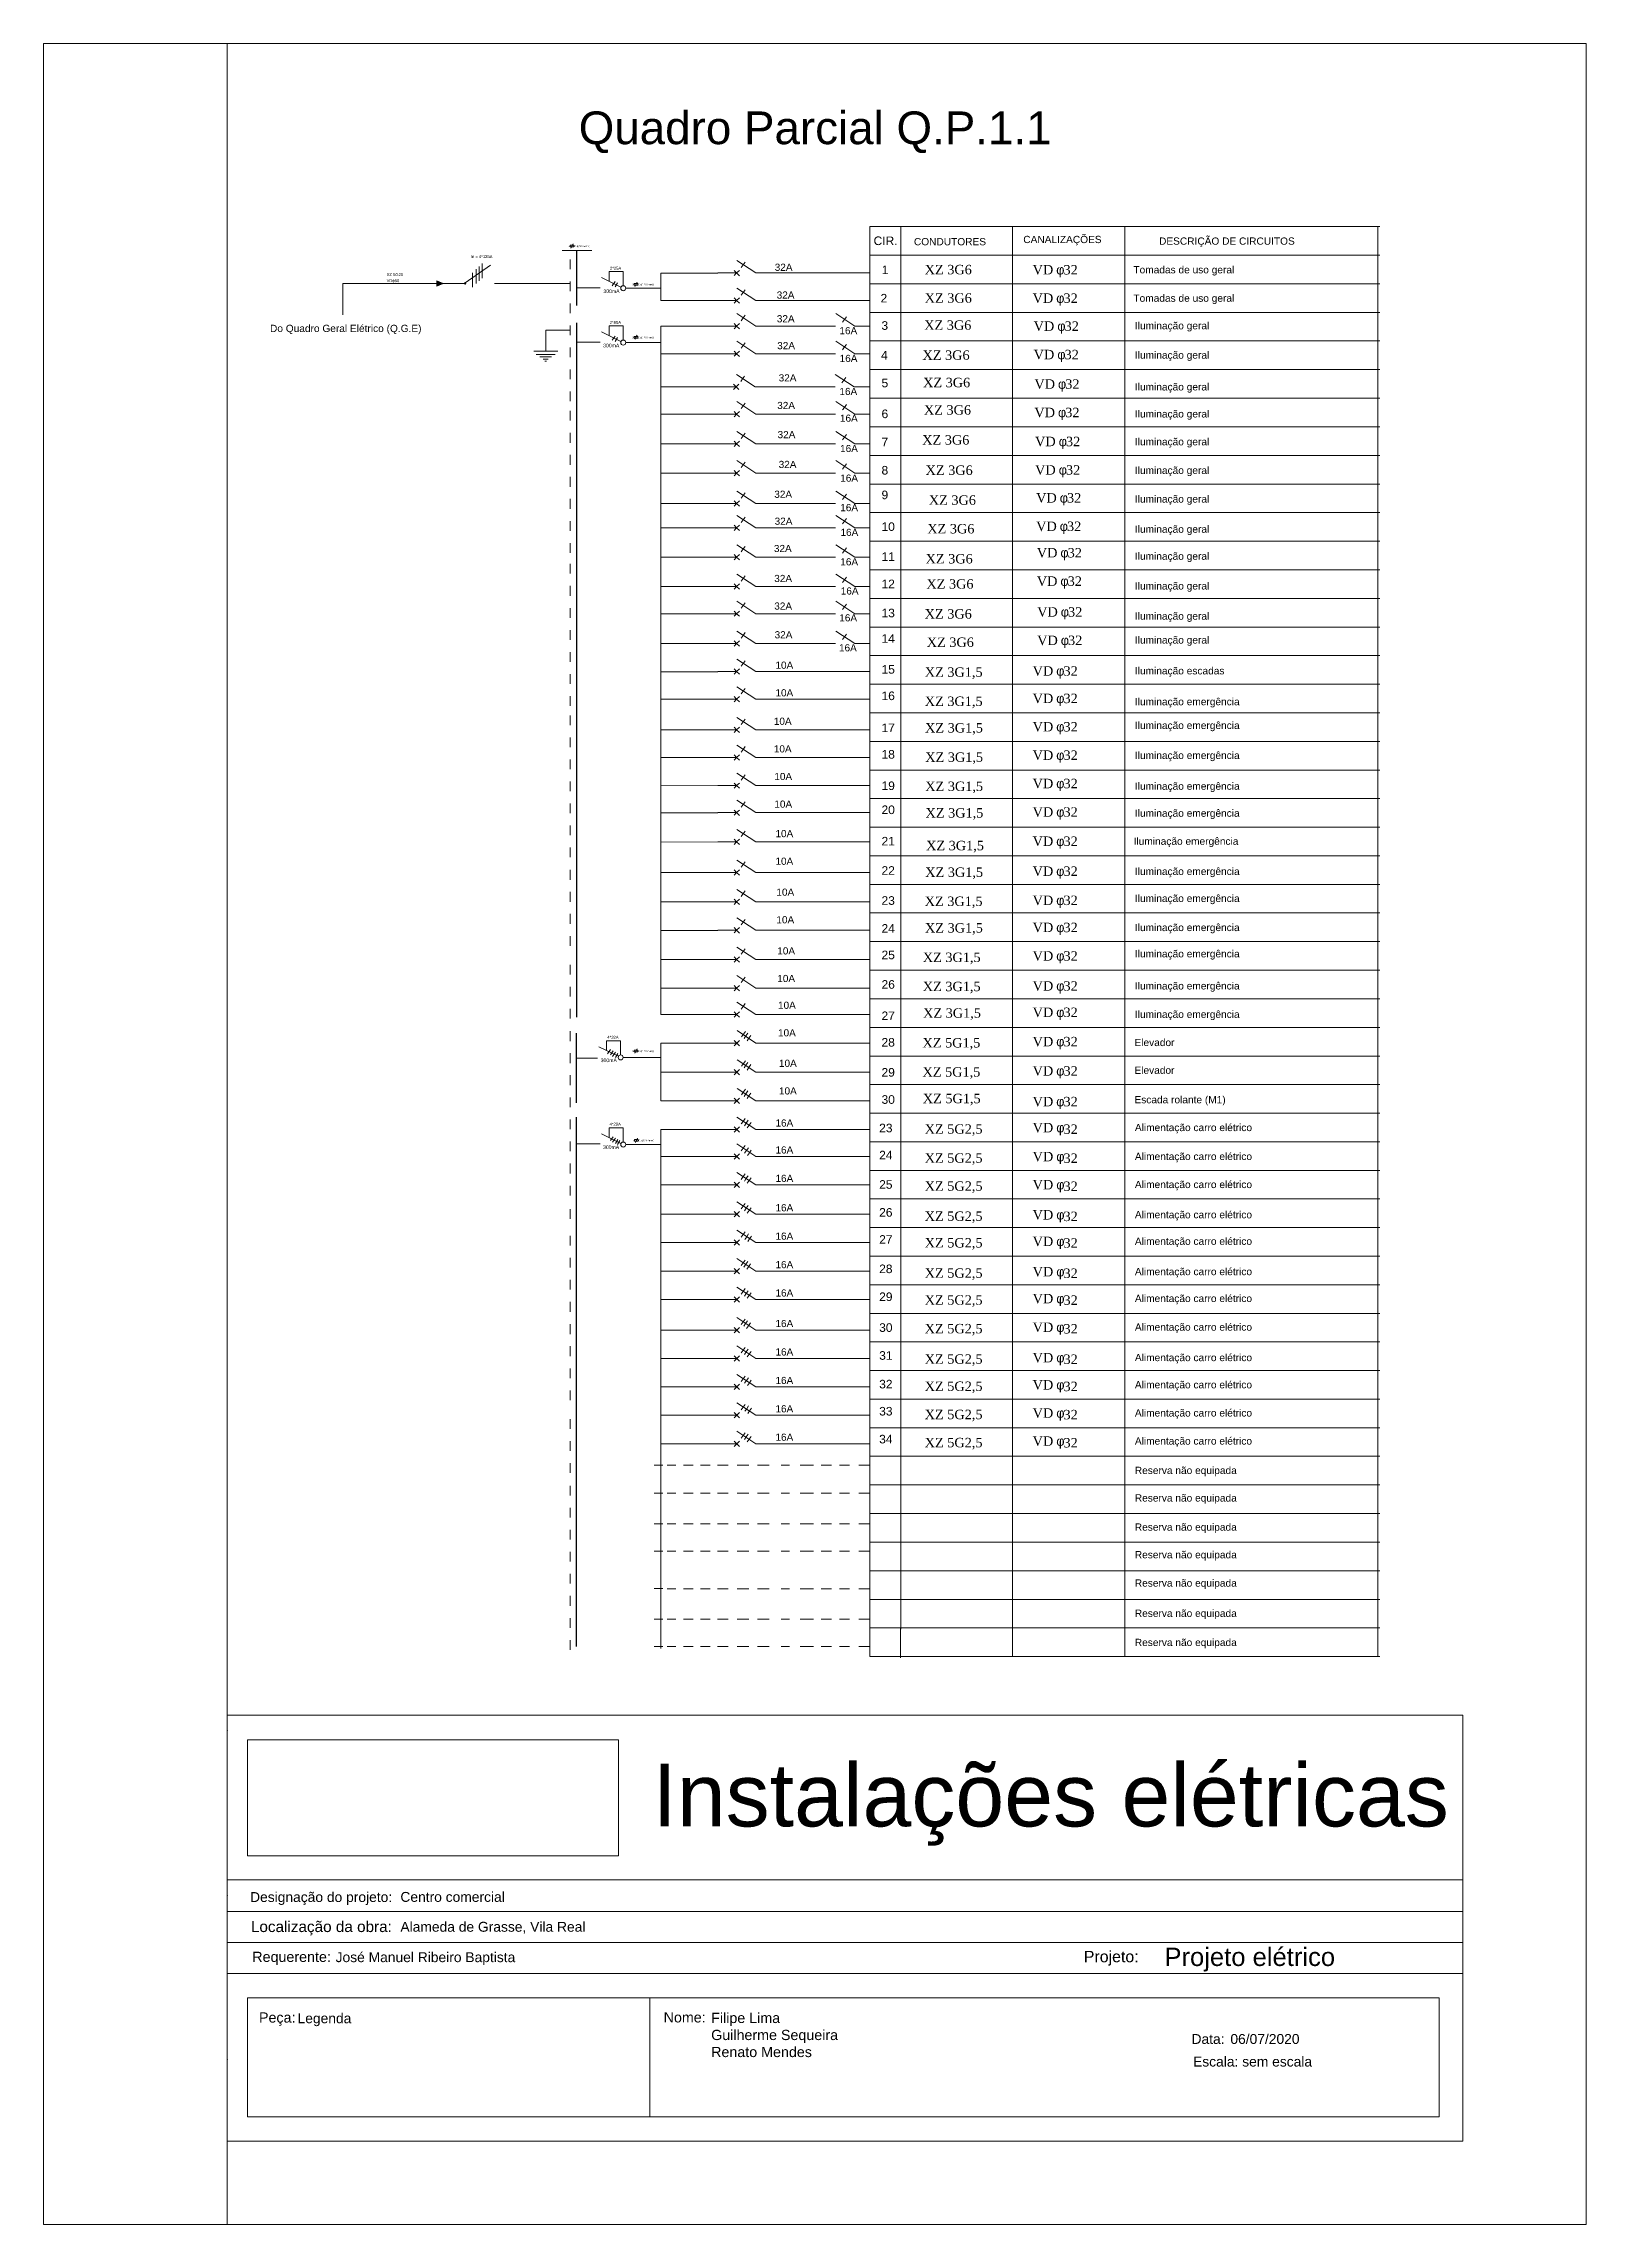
# Model space of a CAD drawing. Extents: x -17539 to 1421, y -3169 to 802964.
# Drawn here: x 603.77 to 624.77, y 312.75 to 342.45 of the extents above; entities that cross this region are included whole.
import ezdxf
from ezdxf.enums import TextEntityAlignment as Align

# ---------------------------------------------------------------- set-up
doc = ezdxf.new("R2010")
doc.units = 0
doc.header["$LTSCALE"] = 25
doc.header["$MEASUREMENT"] = 0
doc.linetypes.add('TRACO_PONTO', pattern=[500, 300, -100, 0.1, -99.9])
doc.layers.get('0').update_dxf_attribs({"lineweight": 9})
doc.styles.add('MtXpl_Symbol', font='symbol.ttf')
doc.styles.add('MtXpl_Times_New_Roma', font='times.ttf')
doc.styles.add('ROMANS', font='arial.ttf')
doc.styles.get("Standard").update_dxf_attribs({"font": 'arial.ttf'})

msp = doc.modelspace()

# ---------------------------------------------------------------- texts
for s, height, style, p in [('CIR.', 0.1168, 'ROMANS', (615.067, 339.703)), ('CONDUTORES', 0.0988, 'ROMANS', (615.616, 339.7)), ('CANALIZAÇÕES', 0.09875, 'ROMANS', (617.105, 339.73)), ('DESCRIÇÃO DE CIRCUITOS', 0.09875, 'ROMANS', (618.953, 339.708)), ('In = 4*125A ', 0.04037, 'ROMANS', (609.583, 339.526)), (' VDϕ50', 0.0404, 'ROMANS', (608.423, 339.198)), (' XZ 5G25', 0.0404, 'ROMANS', (608.423, 339.281)), ('2*25A', 0.0404, 'ROMANS', (611.478, 339.367)), ('32A', 0.0974, 'ROMANS', (613.721, 339.352)), ('1', 0.117, 'ROMANS', (615.178, 339.307)), ('XZ 3G6', 0.1285, 'MtXpl_Times_New_Roma', (615.763, 339.305)), ('VD ', 0.1285, 'MtXpl_Times_New_Roma', (617.232, 339.303)), ('f', 0.129, 'MtXpl_Symbol', (617.553, 339.303)), ('32', 0.1285, 'MtXpl_Times_New_Roma', (617.652, 339.303)), ('Tomadas de uso geral', 0.09875, 'ROMANS', (618.604, 339.318)), ('32A', 0.0974, 'ROMANS', (613.748, 338.974)), ('2', 0.117, 'ROMANS', (615.162, 338.921)), ('XZ 3G6', 0.1285, 'MtXpl_Times_New_Roma', (615.763, 338.918)), ('VD ', 0.1285, 'MtXpl_Times_New_Roma', (617.232, 338.916)), ('f', 0.129, 'MtXpl_Symbol', (617.553, 338.916)), ('32', 0.1285, 'MtXpl_Times_New_Roma', (617.652, 338.916)), ('Tomadas de uso geral', 0.09875, 'ROMANS', (618.604, 338.931)), ('Do Quadro Geral Elétrico (Q.G.E)', 0.09875, 'ROMANS', (606.851, 338.519)), ('2*80A', 0.0404, 'ROMANS', (611.475, 338.629)), ('32A', 0.0974, 'ROMANS', (613.75, 338.651)), ('16A', 0.0974, 'ROMANS', (614.602, 338.489)), ('3', 0.117, 'ROMANS', (615.174, 338.549)), ('XZ 3G6', 0.1285, 'MtXpl_Times_New_Roma', (615.756, 338.549)), ('VD ', 0.1285, 'MtXpl_Times_New_Roma', (617.246, 338.535)), ('f', 0.129, 'MtXpl_Symbol', (617.568, 338.535)), ('32', 0.1285, 'MtXpl_Times_New_Roma', (617.667, 338.535)), ('Iluminação geral', 0.09875, 'ROMANS', (618.624, 338.556)), ('32A', 0.0974, 'ROMANS', (613.755, 338.285)), ('16A', 0.0974, 'ROMANS', (614.605, 338.111)), ('4', 0.117, 'ROMANS', (615.168, 338.144)), ('XZ 3G6', 0.1285, 'MtXpl_Times_New_Roma', (615.733, 338.14)), ('VD ', 0.1285, 'MtXpl_Times_New_Roma', (617.246, 338.148)), ('f', 0.129, 'MtXpl_Symbol', (617.568, 338.148)), ('32', 0.1285, 'MtXpl_Times_New_Roma', (617.667, 338.148)), ('Iluminação geral', 0.09875, 'ROMANS', (618.624, 338.156)), ('32A', 0.0974, 'ROMANS', (613.775, 337.846)), ('16A', 0.0974, 'ROMANS', (614.602, 337.661)), ('5', 0.117, 'ROMANS', (615.175, 337.766)), ('XZ 3G6', 0.1285, 'MtXpl_Times_New_Roma', (615.741, 337.767)), ('VD ', 0.1285, 'MtXpl_Times_New_Roma', (617.256, 337.746)), ('f', 0.129, 'MtXpl_Symbol', (617.577, 337.746)), ('32', 0.1285, 'MtXpl_Times_New_Roma', (617.676, 337.746)), ('Iluminação geral', 0.09875, 'ROMANS', (618.624, 337.723)), ('32A', 0.0974, 'ROMANS', (613.755, 337.47)), ('16A', 0.0974, 'ROMANS', (614.609, 337.297)), ('6', 0.117, 'ROMANS', (615.175, 337.346)), ('XZ 3G6', 0.1285, 'MtXpl_Times_New_Roma', (615.752, 337.394)), ('VD ', 0.1285, 'MtXpl_Times_New_Roma', (617.256, 337.359)), ('f', 0.129, 'MtXpl_Symbol', (617.577, 337.359)), ('32', 0.1285, 'MtXpl_Times_New_Roma', (617.676, 337.359)), ('Iluminação geral', 0.09875, 'ROMANS', (618.624, 337.355)), ('32A', 0.0974, 'ROMANS', (613.76, 337.073)), ('XZ 3G6', 0.1285, 'MtXpl_Times_New_Roma', (615.729, 336.986)), ('16A', 0.0974, 'ROMANS', (614.611, 336.884)), ('7', 0.117, 'ROMANS', (615.175, 336.962)), ('VD ', 0.1285, 'MtXpl_Times_New_Roma', (617.265, 336.964)), ('f', 0.129, 'MtXpl_Symbol', (617.587, 336.964)), ('32', 0.1285, 'MtXpl_Times_New_Roma', (617.686, 336.964)), ('Iluminação geral', 0.09875, 'ROMANS', (618.624, 336.976)), ('32A', 0.0974, 'ROMANS', (613.775, 336.667)), ('16A', 0.0974, 'ROMANS', (614.613, 336.481)), ('8', 0.117, 'ROMANS', (615.175, 336.578)), ('XZ 3G6', 0.1285, 'MtXpl_Times_New_Roma', (615.775, 336.573)), ('VD ', 0.1285, 'MtXpl_Times_New_Roma', (617.265, 336.577)), ('f', 0.129, 'MtXpl_Symbol', (617.587, 336.577)), ('32', 0.1285, 'MtXpl_Times_New_Roma', (617.686, 336.577)), ('Iluminação geral', 0.09875, 'ROMANS', (618.624, 336.586)), ('32A', 0.0974, 'ROMANS', (613.715, 336.261)), ('9', 0.117, 'ROMANS', (615.175, 336.242)), ('XZ 3G6', 0.1285, 'MtXpl_Times_New_Roma', (615.819, 336.166)), ('VD ', 0.1285, 'MtXpl_Times_New_Roma', (617.28, 336.196)), ('f', 0.129, 'MtXpl_Symbol', (617.601, 336.196)), ('32', 0.1285, 'MtXpl_Times_New_Roma', (617.7, 336.196)), ('Iluminação geral', 0.09875, 'ROMANS', (618.624, 336.196)), ('32A', 0.0974, 'ROMANS', (613.72, 335.894)), ('16A', 0.0974, 'ROMANS', (614.613, 336.079)), ('10', 0.1168, 'ROMANS', (615.175, 335.81)), ('VD ', 0.1285, 'MtXpl_Times_New_Roma', (617.28, 335.809)), ('f', 0.129, 'MtXpl_Symbol', (617.601, 335.809)), ('32', 0.1285, 'MtXpl_Times_New_Roma', (617.7, 335.809)), ('32A', 0.0974, 'ROMANS', (613.71, 335.522)), ('16A', 0.0974, 'ROMANS', (614.616, 335.742)), ('XZ 3G6', 0.1285, 'MtXpl_Times_New_Roma', (615.798, 335.776)), ('Iluminação geral', 0.09875, 'ROMANS', (618.624, 335.785)), ('16A', 0.0974, 'ROMANS', (614.614, 335.341)), ('11', 0.1168, 'ROMANS', (615.175, 335.402)), ('XZ 3G6', 0.1285, 'MtXpl_Times_New_Roma', (615.775, 335.367)), ('VD ', 0.1285, 'MtXpl_Times_New_Roma', (617.289, 335.449)), ('f', 0.129, 'MtXpl_Symbol', (617.61, 335.449)), ('32', 0.1285, 'MtXpl_Times_New_Roma', (617.709, 335.449)), ('Iluminação geral', 0.09875, 'ROMANS', (618.624, 335.417)), ('32A', 0.0974, 'ROMANS', (613.715, 335.114)), ('16A', 0.0974, 'ROMANS', (614.62, 334.944)), ('12', 0.1168, 'ROMANS', (615.175, 335.03)), ('XZ 3G6', 0.1285, 'MtXpl_Times_New_Roma', (615.786, 335.024)), ('VD ', 0.1285, 'MtXpl_Times_New_Roma', (617.289, 335.062)), ('f', 0.129, 'MtXpl_Symbol', (617.61, 335.062)), ('32', 0.1285, 'MtXpl_Times_New_Roma', (617.709, 335.062)), ('Iluminação geral', 0.09875, 'ROMANS', (618.624, 335.012)), ('32A', 0.0974, 'ROMANS', (613.715, 334.738)), ('13', 0.1168, 'ROMANS', (615.175, 334.634)), ('XZ 3G6', 0.1285, 'MtXpl_Times_New_Roma', (615.763, 334.616)), ('VD ', 0.1285, 'MtXpl_Times_New_Roma', (617.294, 334.643)), ('f', 0.129, 'MtXpl_Symbol', (617.615, 334.643)), ('32', 0.1285, 'MtXpl_Times_New_Roma', (617.714, 334.643)), ('32A', 0.0974, 'ROMANS', (613.72, 334.347)), ('16A', 0.0974, 'ROMANS', (614.6, 334.578)), ('Iluminação geral', 0.09875, 'ROMANS', (618.624, 334.601)), ('16A', 0.0974, 'ROMANS', (614.596, 334.17)), ('14', 0.1168, 'ROMANS', (615.175, 334.286)), ('XZ 3G6', 0.1285, 'MtXpl_Times_New_Roma', (615.791, 334.23)), ('VD ', 0.1285, 'MtXpl_Times_New_Roma', (617.294, 334.256)), ('f', 0.129, 'MtXpl_Symbol', (617.615, 334.256)), ('32', 0.1285, 'MtXpl_Times_New_Roma', (617.714, 334.256)), ('Iluminação geral', 0.09875, 'ROMANS', (618.624, 334.276)), ('10A', 0.0974, 'ROMANS', (613.731, 333.933)), ('15', 0.1168, 'ROMANS', (615.175, 333.866)), ('XZ 3G1,5', 0.1285, 'MtXpl_Times_New_Roma', (615.764, 333.823)), ('VD ', 0.1285, 'MtXpl_Times_New_Roma', (617.232, 333.839)), ('f', 0.129, 'MtXpl_Symbol', (617.553, 333.839)), ('32', 0.1285, 'MtXpl_Times_New_Roma', (617.652, 333.839)), ('Iluminação escadas', 0.09875, 'ROMANS', (618.624, 333.856)), ('10A', 0.0974, 'ROMANS', (613.731, 333.557)), ('16', 0.1168, 'ROMANS', (615.175, 333.506)), ('XZ 3G1,5', 0.1285, 'MtXpl_Times_New_Roma', (615.764, 333.426)), ('VD ', 0.1285, 'MtXpl_Times_New_Roma', (617.232, 333.465)), ('f', 0.129, 'MtXpl_Symbol', (617.553, 333.465)), ('32', 0.1285, 'MtXpl_Times_New_Roma', (617.652, 333.465)), ('Iluminação emergência', 0.09875, 'ROMANS', (618.624, 333.436)), ('10A', 0.0974, 'ROMANS', (613.709, 333.169)), ('17', 0.1168, 'ROMANS', (615.175, 333.07)), ('XZ 3G1,5', 0.1285, 'MtXpl_Times_New_Roma', (615.768, 333.064)), ('VD ', 0.1285, 'MtXpl_Times_New_Roma', (617.232, 333.079)), ('f', 0.129, 'MtXpl_Symbol', (617.553, 333.079)), ('32', 0.1285, 'MtXpl_Times_New_Roma', (617.652, 333.079)), ('Iluminação emergência', 0.09875, 'ROMANS', (618.624, 333.112)), ('10A', 0.0974, 'ROMANS', (613.709, 332.793)), ('18', 0.1168, 'ROMANS', (615.175, 332.709)), ('XZ 3G1,5', 0.1285, 'MtXpl_Times_New_Roma', (615.77, 332.665)), ('VD ', 0.1285, 'MtXpl_Times_New_Roma', (617.232, 332.692)), ('f', 0.129, 'MtXpl_Symbol', (617.553, 332.692)), ('32', 0.1285, 'MtXpl_Times_New_Roma', (617.652, 332.692)), ('Iluminação emergência', 0.09875, 'ROMANS', (618.624, 332.704)), ('10A', 0.0974, 'ROMANS', (613.716, 332.417)), ('19', 0.1168, 'ROMANS', (615.175, 332.281)), ('XZ 3G1,5', 0.1285, 'MtXpl_Times_New_Roma', (615.77, 332.268)), ('VD ', 0.1285, 'MtXpl_Times_New_Roma', (617.232, 332.306)), ('f', 0.129, 'MtXpl_Symbol', (617.553, 332.306)), ('32', 0.1285, 'MtXpl_Times_New_Roma', (617.652, 332.306)), ('Iluminação emergência', 0.09875, 'ROMANS', (618.624, 332.285)), ('10A', 0.0974, 'ROMANS', (613.716, 332.041)), ('20', 0.1168, 'ROMANS', (615.175, 331.954)), ('VD ', 0.1285, 'MtXpl_Times_New_Roma', (617.232, 331.918)), ('32', 0.1285, 'MtXpl_Times_New_Roma', (617.652, 331.918)), ('XZ 3G1,5', 0.1285, 'MtXpl_Times_New_Roma', (615.774, 331.906)), ('f', 0.129, 'MtXpl_Symbol', (617.553, 331.918)), ('Iluminação emergência', 0.09875, 'ROMANS', (618.624, 331.917)), ('10A', 0.0974, 'ROMANS', (613.731, 331.639)), ('21', 0.1168, 'ROMANS', (615.175, 331.526)), ('XZ 3G1,5', 0.1285, 'MtXpl_Times_New_Roma', (615.782, 331.461)), ('VD ', 0.1285, 'MtXpl_Times_New_Roma', (617.232, 331.52)), ('f', 0.129, 'MtXpl_Symbol', (617.553, 331.52)), ('32', 0.1285, 'MtXpl_Times_New_Roma', (617.652, 331.52)), ('Iluminação emergência', 0.09875, 'ROMANS', (618.607, 331.535)), ('10A', 0.0974, 'ROMANS', (613.731, 331.263)), ('22', 0.1168, 'ROMANS', (615.175, 331.127)), ('XZ 3G1,5', 0.1285, 'MtXpl_Times_New_Roma', (615.77, 331.098)), ('VD ', 0.1285, 'MtXpl_Times_New_Roma', (617.232, 331.112)), ('f', 0.129, 'MtXpl_Symbol', (617.553, 331.112)), ('32', 0.1285, 'MtXpl_Times_New_Roma', (617.652, 331.112)), ('Iluminação emergência', 0.09875, 'ROMANS', (618.624, 331.124)), ('10A', 0.0974, 'ROMANS', (613.744, 330.842)), ('Iluminação emergência', 0.09875, 'ROMANS', (618.624, 330.756)), ('10A', 0.0974, 'ROMANS', (613.744, 330.466)), ('23', 0.1168, 'ROMANS', (615.175, 330.718)), ('XZ 3G1,5', 0.1285, 'MtXpl_Times_New_Roma', (615.763, 330.702)), ('VD ', 0.1285, 'MtXpl_Times_New_Roma', (617.232, 330.715)), ('f', 0.129, 'MtXpl_Symbol', (617.553, 330.715)), ('32', 0.1285, 'MtXpl_Times_New_Roma', (617.652, 330.715)), ('24', 0.1168, 'ROMANS', (615.175, 330.338)), ('XZ 3G1,5', 0.1285, 'MtXpl_Times_New_Roma', (615.767, 330.34)), ('VD ', 0.1285, 'MtXpl_Times_New_Roma', (617.232, 330.346)), ('f', 0.129, 'MtXpl_Symbol', (617.553, 330.346)), ('32', 0.1285, 'MtXpl_Times_New_Roma', (617.652, 330.346)), ('Iluminação emergência', 0.09875, 'ROMANS', (618.624, 330.36)), ('10A', 0.0974, 'ROMANS', (613.756, 330.042)), ('25', 0.1168, 'ROMANS', (615.175, 329.977)), ('XZ 3G1,5', 0.1285, 'MtXpl_Times_New_Roma', (615.737, 329.939)), ('VD ', 0.1285, 'MtXpl_Times_New_Roma', (617.232, 329.958)), ('f', 0.129, 'MtXpl_Symbol', (617.553, 329.958)), ('32', 0.1285, 'MtXpl_Times_New_Roma', (617.652, 329.958)), ('Iluminação emergência', 0.09875, 'ROMANS', (618.624, 330.002)), ('10A', 0.0974, 'ROMANS', (613.756, 329.666)), ('26', 0.1168, 'ROMANS', (615.175, 329.575)), ('XZ 3G1,5', 0.1285, 'MtXpl_Times_New_Roma', (615.737, 329.542)), ('VD ', 0.1285, 'MtXpl_Times_New_Roma', (617.232, 329.549)), ('32', 0.1285, 'MtXpl_Times_New_Roma', (617.652, 329.549)), ('10A', 0.0974, 'ROMANS', (613.766, 329.302)), ('f', 0.129, 'MtXpl_Symbol', (617.553, 329.549)), ('Iluminação emergência', 0.09875, 'ROMANS', (618.624, 329.565)), ('27', 0.1168, 'ROMANS', (615.175, 329.148)), ('XZ 3G1,5', 0.1285, 'MtXpl_Times_New_Roma', (615.741, 329.18)), ('VD ', 0.1285, 'MtXpl_Times_New_Roma', (617.232, 329.19)), ('f', 0.129, 'MtXpl_Symbol', (617.553, 329.19)), ('32', 0.1285, 'MtXpl_Times_New_Roma', (617.652, 329.19)), ('Iluminação emergência', 0.09875, 'ROMANS', (618.624, 329.178)), ('4*32A', 0.0404, 'ROMANS', (611.442, 328.894)), ('10A', 0.0974, 'ROMANS', (613.766, 328.926)), ('28', 0.1168, 'ROMANS', (615.175, 328.787)), ('XZ 5G1,5', 0.1285, 'MtXpl_Times_New_Roma', (615.733, 328.775)), ('VD ', 0.1285, 'MtXpl_Times_New_Roma', (617.232, 328.791)), ('f', 0.129, 'MtXpl_Symbol', (617.553, 328.791)), ('32', 0.1285, 'MtXpl_Times_New_Roma', (617.652, 328.791)), ('Elevador', 0.0988, 'ROMANS', (618.618, 328.794)), ('10A', 0.0974, 'ROMANS', (613.779, 328.511)), ('29', 0.1168, 'ROMANS', (615.175, 328.378)), ('XZ 5G1,5', 0.1285, 'MtXpl_Times_New_Roma', (615.733, 328.378)), ('VD ', 0.1285, 'MtXpl_Times_New_Roma', (617.232, 328.392)), ('f', 0.129, 'MtXpl_Symbol', (617.553, 328.392)), ('32', 0.1285, 'MtXpl_Times_New_Roma', (617.652, 328.392)), ('Elevador', 0.0988, 'ROMANS', (618.618, 328.416)), ('10A', 0.0974, 'ROMANS', (613.779, 328.135)), ('30', 0.1168, 'ROMANS', (615.175, 328.008)), ('XZ 5G1,5', 0.1285, 'MtXpl_Times_New_Roma', (615.737, 328.016)), ('VD ', 0.1285, 'MtXpl_Times_New_Roma', (617.232, 327.974)), ('f', 0.129, 'MtXpl_Symbol', (617.553, 327.974)), ('32', 0.1285, 'MtXpl_Times_New_Roma', (617.652, 327.974)), ('Escada rolante (M1)', 0.09875, 'ROMANS', (618.618, 328.015)), ('4*20A', 0.0404, 'ROMANS', (611.473, 327.711)), ('16A', 0.0974, 'ROMANS', (613.731, 327.698)), ('23', 0.1168, 'ROMANS', (615.143, 327.62)), ('XZ 5G2,5', 0.1285, 'MtXpl_Times_New_Roma', (615.763, 327.6)), ('VD ', 0.1285, 'MtXpl_Times_New_Roma', (617.232, 327.619)), ('f', 0.129, 'MtXpl_Symbol', (617.554, 327.619)), ('32', 0.1285, 'MtXpl_Times_New_Roma', (617.652, 327.598)), ('Alimentação carro elétrico', 0.09875, 'ROMANS', (618.624, 327.636)), ('16A', 0.0974, 'ROMANS', (613.731, 327.331)), ('24', 0.1168, 'ROMANS', (615.143, 327.251)), ('XZ 5G2,5', 0.1285, 'MtXpl_Times_New_Roma', (615.763, 327.205)), ('VD ', 0.1285, 'MtXpl_Times_New_Roma', (617.232, 327.225)), ('f', 0.129, 'MtXpl_Symbol', (617.554, 327.225)), ('32', 0.1285, 'MtXpl_Times_New_Roma', (617.652, 327.203)), ('Alimentação carro elétrico', 0.09875, 'ROMANS', (618.624, 327.242)), ('16A', 0.0974, 'ROMANS', (613.731, 326.944)), ('25', 0.1168, 'ROMANS', (615.143, 326.851)), ('XZ 5G2,5', 0.1285, 'MtXpl_Times_New_Roma', (615.763, 326.823)), ('VD ', 0.1285, 'MtXpl_Times_New_Roma', (617.232, 326.842)), ('f', 0.129, 'MtXpl_Symbol', (617.554, 326.842)), ('32', 0.1285, 'MtXpl_Times_New_Roma', (617.652, 326.821)), ('Alimentação carro elétrico', 0.09875, 'ROMANS', (618.624, 326.86)), ('16A', 0.0974, 'ROMANS', (613.731, 326.544)), ('26', 0.1168, 'ROMANS', (615.143, 326.471)), ('XZ 5G2,5', 0.1285, 'MtXpl_Times_New_Roma', (615.763, 326.413)), ('VD ', 0.1285, 'MtXpl_Times_New_Roma', (617.232, 326.432)), ('f', 0.129, 'MtXpl_Symbol', (617.554, 326.432)), ('32', 0.1285, 'MtXpl_Times_New_Roma', (617.652, 326.411)), ('Alimentação carro elétrico', 0.09875, 'ROMANS', (618.624, 326.449)), ('16A', 0.0974, 'ROMANS', (613.731, 326.157)), ('27', 0.1168, 'ROMANS', (615.143, 326.102)), ('XZ 5G2,5', 0.1285, 'MtXpl_Times_New_Roma', (615.763, 326.051)), ('VD ', 0.1285, 'MtXpl_Times_New_Roma', (617.232, 326.07)), ('f', 0.129, 'MtXpl_Symbol', (617.554, 326.07)), ('32', 0.1285, 'MtXpl_Times_New_Roma', (617.652, 326.049)), ('Alimentação carro elétrico', 0.09875, 'ROMANS', (618.624, 326.087)), ('16A', 0.0974, 'ROMANS', (613.731, 325.769)), ('28', 0.1168, 'ROMANS', (615.143, 325.702)), ('XZ 5G2,5', 0.1285, 'MtXpl_Times_New_Roma', (615.763, 325.638)), ('VD ', 0.1285, 'MtXpl_Times_New_Roma', (617.232, 325.657)), ('f', 0.129, 'MtXpl_Symbol', (617.554, 325.657)), ('32', 0.1285, 'MtXpl_Times_New_Roma', (617.652, 325.636)), ('Alimentação carro elétrico', 0.09875, 'ROMANS', (618.624, 325.674)), ('16A', 0.0974, 'ROMANS', (613.731, 325.383)), ('29', 0.1168, 'ROMANS', (615.143, 325.322)), ('XZ 5G2,5', 0.1285, 'MtXpl_Times_New_Roma', (615.763, 325.272)), ('VD ', 0.1285, 'MtXpl_Times_New_Roma', (617.232, 325.291)), ('f', 0.129, 'MtXpl_Symbol', (617.554, 325.291)), ('32', 0.1285, 'MtXpl_Times_New_Roma', (617.652, 325.27)), ('Alimentação carro elétrico', 0.09875, 'ROMANS', (618.624, 325.308)), ('16A', 0.0974, 'ROMANS', (613.731, 324.967)), ('30', 0.1168, 'ROMANS', (615.143, 324.902)), ('XZ 5G2,5', 0.1285, 'MtXpl_Times_New_Roma', (615.763, 324.882)), ('VD ', 0.1285, 'MtXpl_Times_New_Roma', (617.232, 324.901)), ('f', 0.129, 'MtXpl_Symbol', (617.554, 324.901)), ('32', 0.1285, 'MtXpl_Times_New_Roma', (617.652, 324.88)), ('Alimentação carro elétrico', 0.09875, 'ROMANS', (618.624, 324.918)), ('16A', 0.0974, 'ROMANS', (613.731, 324.58)), ('31', 0.1168, 'ROMANS', (615.143, 324.522)), ('XZ 5G2,5', 0.1285, 'MtXpl_Times_New_Roma', (615.763, 324.467)), ('VD ', 0.1285, 'MtXpl_Times_New_Roma', (617.232, 324.486)), ('f', 0.129, 'MtXpl_Symbol', (617.554, 324.486)), ('32', 0.1285, 'MtXpl_Times_New_Roma', (617.652, 324.465)), ('Alimentação carro elétrico', 0.09875, 'ROMANS', (618.624, 324.503)), ('16A', 0.0974, 'ROMANS', (613.731, 324.192)), ('32', 0.1168, 'ROMANS', (615.143, 324.132)), ('XZ 5G2,5', 0.1285, 'MtXpl_Times_New_Roma', (615.763, 324.097)), ('VD ', 0.1285, 'MtXpl_Times_New_Roma', (617.232, 324.116)), ('f', 0.129, 'MtXpl_Symbol', (617.554, 324.116)), ('32', 0.1285, 'MtXpl_Times_New_Roma', (617.652, 324.095)), ('Alimentação carro elétrico', 0.09875, 'ROMANS', (618.624, 324.133)), ('16A', 0.0974, 'ROMANS', (613.731, 323.806)), ('33', 0.1168, 'ROMANS', (615.143, 323.763)), ('XZ 5G2,5', 0.1285, 'MtXpl_Times_New_Roma', (615.763, 323.713)), ('VD ', 0.1285, 'MtXpl_Times_New_Roma', (617.232, 323.732)), ('f', 0.129, 'MtXpl_Symbol', (617.554, 323.732)), ('32', 0.1285, 'MtXpl_Times_New_Roma', (617.652, 323.711)), ('Alimentação carro elétrico', 0.09875, 'ROMANS', (618.624, 323.749)), ('16A', 0.0974, 'ROMANS', (613.731, 323.419)), ('34', 0.1168, 'ROMANS', (615.143, 323.383)), ('XZ 5G2,5', 0.1285, 'MtXpl_Times_New_Roma', (615.763, 323.33)), ('VD ', 0.1285, 'MtXpl_Times_New_Roma', (617.232, 323.35)), ('f', 0.129, 'MtXpl_Symbol', (617.554, 323.35)), ('32', 0.1285, 'MtXpl_Times_New_Roma', (617.652, 323.328)), ('Alimentação carro elétrico', 0.09875, 'ROMANS', (618.624, 323.367)), ('Reserva não equipada', 0.09875, 'ROMANS', (618.623, 322.966)), ('Reserva não equipada', 0.09875, 'ROMANS', (618.623, 322.591)), ('Reserva não equipada', 0.09875, 'ROMANS', (618.623, 322.194)), ('Reserva não equipada', 0.09875, 'ROMANS', (618.623, 321.818)), ('Reserva não equipada', 0.09875, 'ROMANS', (618.623, 321.432)), ('Reserva não equipada', 0.09875, 'ROMANS', (618.623, 321.02)), ('Reserva não equipada', 0.09875, 'ROMANS', (618.623, 320.623))]:
    msp.add_text(s, height=height, dxfattribs=dict(style=style)).set_placement(p)
at = {"style": 'ROMANS'}
for s, p in [('5      Cu(25X5mm)', (611.057, 339.689)), ('3      Cu(12X2mm)', (611.927, 339.166)), ('3      Cu(12X2mm)', (611.927, 338.445)), ('5      Cu(12X2mm)', (611.927, 328.725)), ('5      Cu(12X2mm)', (611.933, 327.508))]:
    msp.add_text(s, height=0.02538, dxfattribs=at).set_placement(p, align=Align.MIDDLE_CENTER)
at = {"attachment_point": 1}
for s, width, gutter_width, heights, insert, char_height in [('Quadro Parcial Q.P.1.1', 11.85459, 2.229, [1.009], (611.053, 341.523), 0.44575), ('Filipe Lima\\PGuilherme Sequeira\\PRenato Mendes', 1.91251, 0.695, [1.016], (612.856, 315.628), 0.13907)]:
    msp.add_mtext_dynamic_manual_height_columns(s, width=width, gutter_width=gutter_width, heights=heights, dxfattribs=dict(at, insert=insert, char_height=char_height))
for s, insert, char_height, width in [('300mA', (611.39, 339.099), 0.0496, 0.08125), ('300mA', (611.386, 338.36), 0.0496, 0.08125), ('300mA', (611.353, 328.625), 0.0496, 0.08125), ('300mA', (611.384, 327.443), 0.0496, 0.08125), ('Instalações elétricas', (612.056, 319.023), 0.85663, 10.8783), ('Designação do projeto:', (606.58, 317.272), 0.1346, 2.08364), ('Centro comercial', (608.626, 317.274), 0.1346, 2.08364), ('Localização da obra:', (606.591, 316.877), 0.14887, 2.30464), ('Alameda de Grasse, Vila Real', (608.626, 316.867), 0.1346, 2.83899), ('Requerente:', (606.61, 316.46), 0.13907, 2.15283), ('José Manuel Ribeiro Baptista', (607.744, 316.453), 0.1346, 2.83899), ('Projeto:', (617.929, 316.472), 0.1549, 2.39854), ('Projeto elétrico', (619.026, 316.515), 0.24933, 3.85974), ('Peça:', (606.701, 315.634), 0.1391, 2.15283), ('Legenda', (607.226, 315.621), 0.1346, 2.83899), ('Nome:', (612.209, 315.636), 0.1391, 0.56614), ('Data:', (619.395, 315.339), 0.1346, 2.08364), ('06/07/2020', (619.924, 315.339), 0.1346, 2.08364), ('Escala:', (619.416, 315.031), 0.1346, 2.08364), ('sem escala', (620.085, 315.031), 0.1346, 2.08364)]:
    msp.add_mtext(s, dxfattribs=dict(at, insert=insert, char_height=char_height, width=width))

# ---------------------------------------------------------------- hatches: boundary and pattern name
h = msp.add_hatch(color=256)
h.dxf.hatch_style = 1
h.paths.add_polyline_path([(609.124, 339.215), (609.124, 339.144), (609.209, 339.181)])

# ---------------------------------------------------------------- linework, layer by layer
for p, q in [((603.769, 342.447), (603.769, 312.747)), ((603.769, 342.447), (624.769, 342.447)), ((606.269, 342.447), (606.269, 312.747)), ((624.769, 342.447), (624.769, 312.747)), ((615.016, 339.957), (621.957, 339.957)), ((615.016, 339.957), (615.016, 337.617)), ((615.436, 339.959), (615.436, 337.617)), ((616.958, 339.947), (616.958, 337.617)), ((618.487, 339.957), (618.487, 337.617)), ((621.932, 339.957), (621.932, 337.617)), ((610.828, 339.627), (611.232, 339.627)), ((610.937, 339.507), (610.937, 339.375)), ((610.986, 339.702), (610.938, 339.702)), ((610.938, 339.678), (610.938, 339.702)), ((610.938, 339.678), (610.986, 339.678)), ((610.948, 339.663), (610.979, 339.722)), ((610.986, 339.678), (610.986, 339.702)), ((613.464, 339.323), (613.207, 339.492)), ((615.016, 339.566), (621.958, 339.566)), ((615.237, 339.566), (621.958, 339.566)), ((609.124, 339.181), (607.844, 339.181)), ((607.844, 339.181), (607.844, 338.755)), ((609.124, 339.215), (609.124, 339.144)), ((609.124, 339.215), (609.209, 339.181)), ((609.124, 339.144), (609.209, 339.181)), ((609.365, 339.181), (609.209, 339.181)), ((609.509, 339.187), (609.853, 339.431)), ((609.608, 339.326), (609.608, 339.128)), ((609.655, 339.376), (609.655, 339.178)), ((609.699, 339.413), (609.699, 339.215)), ((609.739, 339.45), (609.739, 339.252)), ((610.937, 339.207), (610.937, 339.075)), ((611.628, 339.131), (611.364, 339.261)), ((611.467, 339.21), (611.467, 339.343)), ((611.467, 339.343), (611.658, 339.343)), ((611.55, 339.205), (611.509, 339.148)), ((611.583, 339.187), (611.548, 339.133)), ((611.658, 339.343), (611.658, 339.15)), ((611.856, 339.179), (611.808, 339.179)), ((611.808, 339.155), (611.808, 339.179)), ((611.818, 339.14), (611.849, 339.199)), ((611.856, 339.156), (611.856, 339.18)), ((612.17, 339.322), (612.948, 339.322)), ((612.17, 339.322), (612.17, 338.946)), ((612.946, 339.323), (613.203, 339.323)), ((613.203, 339.323), (613.168, 339.359)), ((613.203, 339.323), (613.168, 339.287)), ((613.18, 339.299), (613.18, 339.299)), ((613.18, 339.299), (613.18, 339.299)), ((613.18, 339.299), (613.18, 339.299)), ((613.18, 339.299), (613.18, 339.299)), ((613.203, 339.323), (613.24, 339.359)), ((613.203, 339.323), (613.24, 339.286)), ((613.291, 339.433), (613.266, 339.397)), ((613.291, 339.433), (613.317, 339.47)), ((613.464, 339.323), (613.708, 339.323)), ((615.017, 339.323), (613.708, 339.323)), ((615.016, 339.176), (621.958, 339.176)), ((610.937, 338.907), (610.937, 338.775)), ((611.023, 339.119), (611.346, 339.119)), ((611.693, 339.116), (612.17, 339.116)), ((611.808, 339.155), (611.856, 339.156)), ((612.17, 338.946), (612.948, 338.946)), ((612.946, 338.947), (613.203, 338.947)), ((613.203, 338.947), (613.168, 338.983)), ((613.203, 338.947), (613.168, 338.911)), ((613.18, 338.923), (613.18, 338.923)), ((613.18, 338.923), (613.18, 338.923)), ((613.18, 338.923), (613.18, 338.923)), ((613.18, 338.923), (613.18, 338.923)), ((613.203, 338.947), (613.24, 338.983)), ((613.203, 338.947), (613.24, 338.911)), ((613.464, 338.947), (613.207, 339.116)), ((613.291, 339.058), (613.266, 339.021)), ((613.291, 339.058), (613.317, 339.094)), ((613.464, 338.947), (613.708, 338.947)), ((615.017, 338.947), (613.708, 338.947)), ((610.937, 338.607), (610.937, 338.475)), ((611.467, 338.469), (611.467, 338.602)), ((611.467, 338.602), (611.658, 338.602)), ((611.658, 338.602), (611.658, 338.409)), ((612.17, 338.599), (612.948, 338.599)), ((612.17, 338.599), (612.17, 329.224)), ((612.946, 338.599), (613.203, 338.599)), ((613.203, 338.599), (613.168, 338.635)), ((613.203, 338.599), (613.168, 338.563)), ((613.203, 338.599), (613.24, 338.635)), ((613.203, 338.599), (613.24, 338.563)), ((613.464, 338.599), (613.207, 338.769)), ((613.291, 338.71), (613.266, 338.673)), ((613.291, 338.71), (613.317, 338.747)), ((613.464, 338.599), (613.708, 338.599)), ((614.55, 338.599), (613.708, 338.599)), ((614.811, 338.599), (614.554, 338.769)), ((614.671, 338.69), (614.645, 338.654)), ((614.671, 338.69), (614.697, 338.727)), ((614.811, 338.599), (615.014, 338.599)), ((615.016, 338.787), (621.958, 338.787)), ((610.605, 338.257), (610.605, 338.542)), ((610.937, 338.542), (610.605, 338.542)), ((610.937, 338.307), (610.937, 338.175)), ((611.025, 338.383), (611.346, 338.383)), ((611.628, 338.39), (611.364, 338.52)), ((611.55, 338.464), (611.509, 338.407)), ((611.583, 338.446), (611.548, 338.392)), ((611.693, 338.375), (612.17, 338.375)), ((611.856, 338.459), (611.808, 338.459)), ((611.808, 338.435), (611.808, 338.459)), ((611.808, 338.435), (611.856, 338.435)), ((611.818, 338.42), (611.849, 338.478)), ((611.856, 338.435), (611.856, 338.459)), ((613.18, 338.576), (613.18, 338.576)), ((613.18, 338.576), (613.18, 338.576)), ((613.18, 338.576), (613.18, 338.576)), ((613.18, 338.576), (613.18, 338.576)), ((613.464, 338.224), (613.207, 338.393)), ((613.291, 338.334), (613.266, 338.298)), ((613.291, 338.334), (613.317, 338.371)), ((614.811, 338.224), (614.554, 338.393)), ((614.671, 338.315), (614.645, 338.278)), ((614.671, 338.315), (614.697, 338.351)), ((615.016, 338.398), (621.959, 338.398)), ((610.441, 338.257), (610.769, 338.257)), ((610.476, 338.214), (610.732, 338.214)), ((610.524, 338.18), (610.681, 338.18)), ((610.567, 338.15), (610.638, 338.15)), ((610.592, 338.122), (610.616, 338.122)), ((610.937, 338.007), (610.937, 337.875)), ((612.17, 338.224), (613.203, 338.224)), ((613.203, 338.224), (613.168, 338.26)), ((613.203, 338.224), (613.168, 338.188)), ((613.18, 338.2), (613.18, 338.2)), ((613.18, 338.2), (613.18, 338.2)), ((613.18, 338.2), (613.18, 338.2)), ((613.18, 338.2), (613.18, 338.2)), ((613.203, 338.224), (613.24, 338.26)), ((613.203, 338.224), (613.24, 338.187)), ((613.464, 338.224), (613.708, 338.224)), ((614.55, 338.224), (613.708, 338.224)), ((614.811, 338.224), (615.01, 338.224)), ((615.016, 338.007), (621.958, 338.007)), ((610.937, 337.707), (610.937, 337.575)), ((612.17, 337.771), (612.948, 337.771)), ((612.938, 337.772), (613.195, 337.772)), ((613.195, 337.772), (613.16, 337.808)), ((613.195, 337.772), (613.16, 337.736)), ((613.172, 337.748), (613.172, 337.748)), ((613.172, 337.748), (613.172, 337.748)), ((613.172, 337.748), (613.172, 337.748)), ((613.172, 337.748), (613.172, 337.748)), ((613.195, 337.772), (613.232, 337.808)), ((613.195, 337.772), (613.232, 337.736)), ((613.456, 337.772), (613.199, 337.941)), ((613.283, 337.883), (613.258, 337.846)), ((613.283, 337.883), (613.309, 337.919)), ((613.456, 337.772), (613.7, 337.772)), ((614.542, 337.772), (613.7, 337.772)), ((614.803, 337.772), (614.546, 337.941)), ((614.663, 337.863), (614.637, 337.826)), ((614.663, 337.863), (614.689, 337.9)), ((614.803, 337.772), (615.014, 337.772)), ((610.937, 337.445), (610.937, 337.312)), ((612.17, 337.402), (612.948, 337.402)), ((612.946, 337.402), (613.203, 337.402)), ((613.203, 337.402), (613.168, 337.438)), ((613.203, 337.402), (613.168, 337.366)), ((613.203, 337.402), (613.24, 337.438)), ((613.203, 337.402), (613.24, 337.366)), ((613.464, 337.402), (613.207, 337.571)), ((613.291, 337.513), (613.266, 337.476)), ((613.291, 337.513), (613.317, 337.55)), ((613.464, 337.402), (613.708, 337.402)), ((614.55, 337.402), (613.708, 337.402)), ((614.811, 337.402), (614.554, 337.571)), ((614.671, 337.493), (614.645, 337.457)), ((614.671, 337.493), (614.697, 337.53)), ((614.811, 337.402), (615.011, 337.402)), ((615.016, 337.617), (621.958, 337.617)), ((615.016, 337.617), (615.016, 337.228)), ((615.436, 337.617), (615.436, 337.209)), ((616.958, 337.617), (616.958, 337.228)), ((618.487, 337.617), (618.487, 337.228)), ((621.932, 337.617), (621.932, 337.228)), ((610.937, 337.145), (610.937, 337.012)), ((613.18, 337.379), (613.18, 337.379)), ((613.18, 337.379), (613.18, 337.379)), ((613.18, 337.379), (613.18, 337.379)), ((613.18, 337.379), (613.18, 337.379)), ((613.464, 336.996), (613.207, 337.165)), ((613.291, 337.107), (613.266, 337.07)), ((613.291, 337.107), (613.317, 337.143)), ((614.811, 336.996), (614.554, 337.165)), ((614.671, 337.087), (614.697, 337.124)), ((615.016, 337.228), (621.959, 337.228)), ((615.016, 337.228), (615.016, 336.838)), ((615.436, 337.228), (615.436, 336.82)), ((616.958, 337.228), (616.958, 336.838)), ((618.487, 337.228), (618.487, 336.838)), ((621.932, 337.228), (621.932, 336.838)), ((610.937, 336.845), (610.937, 336.712)), ((612.17, 336.995), (612.948, 336.996)), ((612.946, 336.996), (613.203, 336.996)), ((613.203, 336.996), (613.168, 337.032)), ((613.203, 336.996), (613.168, 336.96)), ((613.18, 336.973), (613.18, 336.973)), ((613.18, 336.973), (613.18, 336.973)), ((613.18, 336.973), (613.18, 336.973)), ((613.18, 336.973), (613.18, 336.973)), ((613.203, 336.996), (613.24, 337.032)), ((613.203, 336.996), (613.24, 336.96)), ((613.464, 336.996), (613.708, 336.996)), ((614.55, 336.996), (613.708, 336.996)), ((614.671, 337.087), (614.645, 337.05)), ((614.811, 336.996), (615.014, 336.996)), ((615.016, 336.838), (621.959, 336.838)), ((615.016, 336.838), (615.016, 336.449)), ((615.436, 336.838), (615.436, 336.43)), ((616.958, 336.838), (616.958, 336.449)), ((618.487, 336.838), (618.487, 336.449)), ((621.932, 336.838), (621.932, 336.449)), ((610.937, 336.545), (610.937, 336.412)), ((612.17, 336.597), (612.948, 336.597)), ((612.946, 336.597), (613.203, 336.597)), ((613.203, 336.597), (613.168, 336.634)), ((613.203, 336.597), (613.168, 336.562)), ((613.18, 336.574), (613.18, 336.574)), ((613.18, 336.574), (613.18, 336.574)), ((613.18, 336.574), (613.18, 336.574)), ((613.18, 336.574), (613.18, 336.574)), ((613.203, 336.597), (613.24, 336.634)), ((613.203, 336.597), (613.24, 336.561)), ((613.464, 336.597), (613.207, 336.767)), ((613.291, 336.708), (613.266, 336.672)), ((613.291, 336.708), (613.317, 336.745)), ((613.464, 336.597), (613.708, 336.597)), ((614.55, 336.597), (613.708, 336.597)), ((614.811, 336.597), (614.554, 336.767)), ((614.671, 336.689), (614.645, 336.652)), ((614.671, 336.689), (614.697, 336.725)), ((614.811, 336.597), (615.018, 336.597)), ((610.937, 336.245), (610.937, 336.112)), ((613.203, 336.182), (613.168, 336.218)), ((613.203, 336.182), (613.24, 336.218)), ((613.464, 336.182), (613.207, 336.352)), ((613.291, 336.293), (613.266, 336.256)), ((613.291, 336.293), (613.317, 336.33)), ((614.811, 336.182), (614.554, 336.352)), ((614.671, 336.273), (614.645, 336.237)), ((614.671, 336.273), (614.697, 336.31)), ((615.016, 336.449), (621.958, 336.449)), ((615.016, 336.449), (615.016, 336.059)), ((615.436, 336.449), (615.436, 336.041)), ((616.958, 336.449), (616.958, 336.059)), ((618.487, 336.449), (618.487, 336.059)), ((621.932, 336.449), (621.932, 336.059)), ((610.937, 335.945), (610.937, 335.812)), ((612.17, 336.182), (612.948, 336.182)), ((612.946, 336.182), (613.203, 336.182)), ((613.203, 336.182), (613.168, 336.146)), ((613.18, 336.159), (613.18, 336.159)), ((613.18, 336.159), (613.18, 336.159)), ((613.18, 336.159), (613.18, 336.159)), ((613.18, 336.159), (613.18, 336.159)), ((613.203, 336.182), (613.24, 336.146)), ((613.464, 335.851), (613.207, 336.021)), ((613.291, 335.962), (613.266, 335.925)), ((613.291, 335.962), (613.317, 335.999)), ((613.464, 336.182), (613.708, 336.182)), ((614.55, 336.182), (613.708, 336.182)), ((614.811, 335.851), (614.554, 336.021)), ((614.671, 335.942), (614.645, 335.906)), ((614.671, 335.942), (614.697, 335.979)), ((614.811, 336.182), (615.014, 336.182)), ((615.016, 336.059), (621.958, 336.059)), ((615.016, 336.059), (615.016, 335.67)), ((615.436, 336.059), (615.436, 335.651)), ((616.958, 336.059), (616.958, 335.67)), ((618.487, 336.059), (618.487, 335.67)), ((621.932, 336.059), (621.932, 335.67)), ((610.937, 335.645), (610.937, 335.512)), ((612.17, 335.851), (612.948, 335.851)), ((612.946, 335.851), (613.203, 335.851)), ((613.203, 335.851), (613.168, 335.887)), ((613.203, 335.851), (613.168, 335.816)), ((613.18, 335.828), (613.18, 335.828)), ((613.18, 335.828), (613.18, 335.828)), ((613.18, 335.828), (613.18, 335.828)), ((613.18, 335.828), (613.18, 335.828)), ((613.203, 335.851), (613.24, 335.887)), ((613.203, 335.851), (613.24, 335.815)), ((613.464, 335.453), (613.207, 335.622)), ((613.464, 335.851), (613.708, 335.851)), ((614.55, 335.851), (613.708, 335.851)), ((614.811, 335.453), (614.554, 335.622)), ((614.811, 335.851), (615.014, 335.851)), ((615.016, 335.67), (621.958, 335.67)), ((615.016, 335.67), (615.016, 335.28)), ((615.436, 335.67), (615.436, 335.262)), ((616.958, 335.67), (616.958, 335.28)), ((618.486, 335.67), (618.486, 335.28)), ((621.931, 335.67), (621.931, 335.28)), ((610.937, 335.36), (610.937, 335.228)), ((612.17, 335.452), (612.948, 335.452)), ((612.946, 335.453), (613.203, 335.453)), ((613.203, 335.453), (613.168, 335.489)), ((613.203, 335.453), (613.168, 335.417)), ((613.18, 335.429), (613.18, 335.429)), ((613.18, 335.429), (613.18, 335.429)), ((613.18, 335.429), (613.18, 335.429)), ((613.18, 335.429), (613.18, 335.429)), ((613.203, 335.453), (613.24, 335.489)), ((613.203, 335.453), (613.24, 335.417)), ((613.291, 335.564), (613.266, 335.527)), ((613.291, 335.564), (613.317, 335.6)), ((613.464, 335.453), (613.708, 335.453)), ((614.55, 335.453), (613.708, 335.453)), ((614.671, 335.544), (614.645, 335.507)), ((614.671, 335.544), (614.697, 335.581)), ((614.811, 335.453), (615.018, 335.453)), ((610.937, 335.06), (610.937, 334.928)), ((612.17, 335.051), (612.948, 335.051)), ((612.946, 335.052), (613.203, 335.052)), ((613.203, 335.052), (613.168, 335.088)), ((613.203, 335.052), (613.168, 335.016)), ((613.18, 335.028), (613.18, 335.028)), ((613.18, 335.028), (613.18, 335.028)), ((613.18, 335.028), (613.18, 335.028)), ((613.18, 335.028), (613.18, 335.028)), ((613.203, 335.052), (613.24, 335.088)), ((613.203, 335.052), (613.24, 335.015)), ((613.464, 335.052), (613.207, 335.221)), ((613.291, 335.162), (613.266, 335.126)), ((613.291, 335.162), (613.317, 335.199)), ((613.464, 335.052), (613.708, 335.052)), ((614.55, 335.052), (613.708, 335.052)), ((614.811, 335.052), (614.554, 335.221)), ((614.671, 335.143), (614.645, 335.106)), ((614.671, 335.143), (614.697, 335.179)), ((614.811, 335.052), (615.018, 335.052)), ((615.016, 335.28), (621.958, 335.28)), ((615.016, 335.28), (615.016, 334.891)), ((615.436, 335.28), (615.436, 334.873)), ((616.958, 335.28), (616.958, 334.891)), ((618.486, 335.28), (618.486, 334.891)), ((621.931, 335.28), (621.931, 334.891)), ((610.937, 334.76), (610.937, 334.628)), ((613.203, 334.683), (613.168, 334.719)), ((613.203, 334.683), (613.24, 334.719)), ((613.464, 334.683), (613.207, 334.852)), ((613.291, 334.794), (613.266, 334.757)), ((613.291, 334.794), (613.317, 334.831)), ((614.811, 334.683), (614.554, 334.852)), ((614.671, 334.774), (614.645, 334.738)), ((614.671, 334.774), (614.697, 334.811)), ((615.016, 334.891), (621.958, 334.891)), ((615.016, 334.891), (615.016, 334.501)), ((615.436, 334.891), (615.436, 334.483)), ((616.958, 334.891), (616.958, 334.501)), ((618.486, 334.891), (618.486, 334.501)), ((621.931, 334.891), (621.931, 334.501)), ((610.937, 334.46), (610.937, 334.328)), ((612.17, 334.683), (612.948, 334.683)), ((612.946, 334.683), (613.203, 334.683)), ((613.203, 334.683), (613.168, 334.647)), ((613.18, 334.66), (613.18, 334.66)), ((613.18, 334.66), (613.18, 334.66)), ((613.18, 334.66), (613.18, 334.66)), ((613.18, 334.66), (613.18, 334.66)), ((613.203, 334.683), (613.24, 334.647)), ((613.464, 334.277), (613.207, 334.446)), ((613.291, 334.388), (613.317, 334.425)), ((613.464, 334.683), (613.708, 334.683)), ((614.55, 334.683), (613.708, 334.683)), ((614.811, 334.277), (614.554, 334.446)), ((614.811, 334.683), (615.014, 334.683)), ((615.016, 334.501), (621.958, 334.501)), ((615.016, 334.501), (615.016, 334.112)), ((615.436, 334.501), (615.436, 334.094)), ((616.958, 334.501), (616.958, 334.112)), ((618.486, 334.501), (618.486, 334.112)), ((621.931, 334.501), (621.931, 334.112)), ((610.937, 334.16), (610.937, 334.028)), ((612.17, 334.276), (612.948, 334.277)), ((612.946, 334.277), (613.203, 334.277)), ((613.203, 334.277), (613.168, 334.313)), ((613.203, 334.277), (613.168, 334.241)), ((613.18, 334.254), (613.18, 334.254)), ((613.18, 334.254), (613.18, 334.254)), ((613.18, 334.254), (613.18, 334.254)), ((613.18, 334.254), (613.18, 334.254)), ((613.203, 334.277), (613.24, 334.313)), ((613.203, 334.277), (613.24, 334.241)), ((613.291, 334.388), (613.266, 334.351)), ((613.464, 334.277), (613.708, 334.277)), ((614.55, 334.277), (613.708, 334.277)), ((614.671, 334.368), (614.645, 334.331)), ((614.671, 334.368), (614.697, 334.405)), ((614.811, 334.277), (615.014, 334.277)), ((610.937, 333.86), (610.937, 333.728)), ((612.17, 333.893), (612.948, 333.893)), ((612.946, 333.894), (613.203, 333.894)), ((613.203, 333.894), (613.168, 333.93)), ((613.203, 333.894), (613.168, 333.858)), ((613.18, 333.87), (613.18, 333.87)), ((613.18, 333.87), (613.18, 333.87)), ((613.18, 333.87), (613.18, 333.87)), ((613.18, 333.87), (613.18, 333.87)), ((613.203, 333.894), (613.24, 333.93)), ((613.203, 333.894), (613.24, 333.857)), ((613.464, 333.894), (613.207, 334.063)), ((613.291, 334.004), (613.266, 333.968)), ((613.291, 334.004), (613.317, 334.041)), ((613.464, 333.894), (613.708, 333.894)), ((615.017, 333.894), (613.708, 333.894)), ((615.016, 334.112), (621.958, 334.112)), ((615.016, 334.112), (615.016, 333.722)), ((615.436, 334.112), (615.436, 333.704)), ((616.958, 334.112), (616.958, 333.722)), ((618.486, 334.112), (618.486, 333.722)), ((621.931, 334.112), (621.931, 333.722)), ((610.937, 333.56), (610.937, 333.428)), ((613.203, 333.518), (613.168, 333.554)), ((613.203, 333.518), (613.24, 333.554)), ((613.464, 333.518), (613.207, 333.687)), ((613.291, 333.628), (613.266, 333.592)), ((613.291, 333.628), (613.317, 333.665)), ((615.016, 333.722), (621.958, 333.722)), ((615.016, 333.722), (615.016, 333.333)), ((615.436, 333.722), (615.436, 333.315)), ((616.958, 333.722), (616.958, 333.333)), ((618.486, 333.722), (618.486, 333.333)), ((621.931, 333.722), (621.931, 333.333)), ((610.937, 333.298), (610.937, 333.165)), ((612.17, 333.517), (612.948, 333.517)), ((612.946, 333.518), (613.203, 333.518)), ((613.203, 333.518), (613.168, 333.482)), ((613.18, 333.494), (613.18, 333.494)), ((613.18, 333.494), (613.18, 333.494)), ((613.18, 333.494), (613.18, 333.494)), ((613.18, 333.494), (613.18, 333.494)), ((613.203, 333.518), (613.24, 333.481)), ((613.464, 333.101), (613.207, 333.27)), ((613.291, 333.211), (613.317, 333.248)), ((613.464, 333.518), (613.708, 333.518)), ((615.017, 333.518), (613.708, 333.518)), ((615.016, 333.333), (621.958, 333.333)), ((615.016, 333.333), (615.016, 332.943)), ((615.436, 333.333), (615.436, 332.925)), ((616.958, 333.333), (616.958, 332.943)), ((618.486, 333.333), (618.486, 332.943)), ((621.931, 333.333), (621.931, 332.943)), ((610.937, 332.998), (610.937, 332.865)), ((612.17, 333.1), (612.948, 333.1)), ((612.946, 333.101), (613.203, 333.101)), ((613.203, 333.101), (613.168, 333.137)), ((613.203, 333.101), (613.168, 333.065)), ((613.18, 333.077), (613.18, 333.077)), ((613.18, 333.077), (613.18, 333.077)), ((613.18, 333.077), (613.18, 333.077)), ((613.18, 333.077), (613.18, 333.077)), ((613.203, 333.101), (613.24, 333.137)), ((613.203, 333.101), (613.24, 333.064)), ((613.291, 333.211), (613.266, 333.175)), ((613.464, 333.101), (613.708, 333.101)), ((615.017, 333.101), (613.708, 333.101)), ((615.016, 332.943), (621.958, 332.943)), ((615.016, 332.943), (615.016, 332.554)), ((615.436, 332.943), (615.436, 332.536)), ((616.958, 332.943), (616.958, 332.554)), ((618.487, 332.943), (618.487, 332.554)), ((621.932, 332.943), (621.932, 332.554)), ((610.937, 332.698), (610.937, 332.565)), ((612.17, 332.724), (612.948, 332.724)), ((612.946, 332.725), (613.203, 332.725)), ((613.203, 332.725), (613.168, 332.761)), ((613.203, 332.725), (613.168, 332.689)), ((613.18, 332.701), (613.18, 332.701)), ((613.18, 332.701), (613.18, 332.701)), ((613.18, 332.701), (613.18, 332.701)), ((613.18, 332.701), (613.18, 332.701)), ((613.203, 332.725), (613.24, 332.761)), ((613.203, 332.725), (613.24, 332.688)), ((613.464, 332.725), (613.207, 332.894)), ((613.291, 332.835), (613.266, 332.799)), ((613.291, 332.835), (613.317, 332.872)), ((613.464, 332.725), (613.708, 332.725)), ((615.017, 332.725), (613.708, 332.725)), ((610.937, 332.398), (610.937, 332.265)), ((613.203, 332.341), (613.168, 332.377)), ((613.203, 332.341), (613.24, 332.377)), ((613.464, 332.341), (613.207, 332.51)), ((613.291, 332.452), (613.266, 332.415)), ((613.291, 332.452), (613.317, 332.488)), ((615.016, 332.554), (621.958, 332.554)), ((615.016, 332.554), (615.016, 332.165)), ((615.436, 332.554), (615.436, 332.146)), ((616.958, 332.554), (616.958, 332.165)), ((618.487, 332.554), (618.487, 332.165)), ((621.932, 332.554), (621.932, 332.165)), ((610.937, 332.098), (610.937, 331.965)), ((612.17, 332.34), (612.948, 332.341)), ((612.946, 332.341), (613.203, 332.341)), ((613.203, 332.341), (613.168, 332.305)), ((613.18, 332.318), (613.18, 332.318)), ((613.18, 332.318), (613.18, 332.318)), ((613.18, 332.318), (613.18, 332.318)), ((613.18, 332.318), (613.18, 332.318)), ((613.203, 332.341), (613.24, 332.305)), ((613.464, 331.973), (613.207, 332.142)), ((613.291, 332.083), (613.266, 332.047)), ((613.291, 332.083), (613.317, 332.12)), ((613.464, 332.341), (613.708, 332.341)), ((615.017, 332.341), (613.708, 332.341)), ((615.016, 332.165), (621.958, 332.165)), ((615.016, 332.165), (615.016, 331.775)), ((615.436, 332.165), (615.436, 331.757)), ((616.958, 332.165), (616.958, 331.775)), ((618.487, 332.165), (618.487, 331.775)), ((621.932, 332.165), (621.932, 331.775)), ((610.937, 331.798), (610.937, 331.665)), ((612.17, 331.972), (612.948, 331.972)), ((612.946, 331.973), (613.203, 331.973)), ((613.203, 331.973), (613.168, 332.009)), ((613.203, 331.973), (613.168, 331.937)), ((613.18, 331.949), (613.18, 331.949)), ((613.18, 331.949), (613.18, 331.949)), ((613.18, 331.949), (613.18, 331.949)), ((613.18, 331.949), (613.18, 331.949)), ((613.203, 331.973), (613.24, 332.009)), ((613.203, 331.973), (613.24, 331.936)), ((613.464, 331.973), (613.708, 331.973)), ((615.017, 331.973), (613.708, 331.973)), ((615.016, 331.775), (621.959, 331.775)), ((615.016, 331.775), (615.016, 331.386)), ((615.436, 331.775), (615.436, 331.367)), ((616.958, 331.775), (616.958, 331.386)), ((618.487, 331.775), (618.487, 331.386)), ((621.932, 331.775), (621.932, 331.386)), ((610.937, 331.498), (610.937, 331.365)), ((612.17, 331.573), (612.948, 331.574)), ((612.946, 331.574), (613.203, 331.574)), ((613.203, 331.574), (613.168, 331.61)), ((613.203, 331.574), (613.168, 331.538)), ((613.18, 331.551), (613.18, 331.551)), ((613.18, 331.551), (613.18, 331.551)), ((613.18, 331.551), (613.18, 331.551)), ((613.18, 331.551), (613.18, 331.551)), ((613.203, 331.574), (613.24, 331.61)), ((613.203, 331.574), (613.24, 331.538)), ((613.464, 331.574), (613.207, 331.743)), ((613.291, 331.685), (613.266, 331.648)), ((613.291, 331.685), (613.317, 331.721)), ((613.464, 331.574), (613.708, 331.574)), ((615.017, 331.574), (613.708, 331.574)), ((610.937, 331.193), (610.937, 331.06)), ((612.17, 331.156), (612.948, 331.157)), ((612.946, 331.157), (613.203, 331.157)), ((613.203, 331.157), (613.168, 331.193)), ((613.203, 331.157), (613.168, 331.121)), ((613.203, 331.157), (613.24, 331.193)), ((613.203, 331.157), (613.24, 331.121)), ((613.464, 331.157), (613.207, 331.326)), ((613.291, 331.268), (613.266, 331.231)), ((613.291, 331.268), (613.317, 331.305)), ((613.464, 331.157), (613.708, 331.157)), ((615.017, 331.157), (613.708, 331.157)), ((615.016, 331.386), (621.959, 331.386)), ((615.016, 331.386), (615.016, 330.996)), ((615.436, 331.386), (615.436, 330.978)), ((616.958, 331.386), (616.958, 330.996)), ((618.487, 331.386), (618.487, 330.996)), ((621.932, 331.386), (621.932, 330.996)), ((610.937, 330.893), (610.937, 330.76)), ((613.18, 331.134), (613.18, 331.134)), ((613.18, 331.134), (613.18, 331.134)), ((613.18, 331.134), (613.18, 331.134)), ((613.18, 331.134), (613.18, 331.134)), ((613.464, 330.759), (613.207, 330.928)), ((613.291, 330.87), (613.266, 330.833)), ((613.291, 330.87), (613.317, 330.907)), ((615.016, 330.996), (621.959, 330.996)), ((615.016, 330.996), (615.016, 330.607)), ((615.436, 330.996), (615.436, 330.588)), ((616.958, 330.996), (616.958, 330.607)), ((618.487, 330.996), (618.487, 330.607)), ((621.932, 330.996), (621.932, 330.607)), ((610.937, 330.593), (610.937, 330.46)), ((612.17, 330.759), (612.948, 330.759)), ((612.946, 330.759), (613.203, 330.759)), ((613.203, 330.759), (613.168, 330.795)), ((613.203, 330.759), (613.168, 330.723)), ((613.18, 330.736), (613.18, 330.736)), ((613.18, 330.736), (613.18, 330.736)), ((613.18, 330.736), (613.18, 330.736)), ((613.18, 330.736), (613.18, 330.736)), ((613.203, 330.759), (613.24, 330.795)), ((613.203, 330.759), (613.24, 330.723)), ((613.464, 330.759), (613.708, 330.759)), ((615.017, 330.759), (613.708, 330.759)), ((615.016, 330.607), (621.959, 330.607)), ((615.016, 330.607), (615.016, 330.217)), ((615.436, 330.607), (615.436, 330.199)), ((616.958, 330.607), (616.958, 330.217)), ((618.487, 330.607), (618.487, 330.217)), ((621.932, 330.607), (621.932, 330.217)), ((610.937, 330.293), (610.937, 330.16)), ((612.17, 330.37), (612.948, 330.37)), ((612.946, 330.371), (613.203, 330.371)), ((613.203, 330.371), (613.168, 330.407)), ((613.203, 330.371), (613.168, 330.335)), ((613.18, 330.347), (613.18, 330.347)), ((613.18, 330.347), (613.18, 330.347)), ((613.18, 330.347), (613.18, 330.347)), ((613.18, 330.347), (613.18, 330.347)), ((613.203, 330.371), (613.24, 330.407)), ((613.203, 330.371), (613.24, 330.334)), ((613.464, 330.371), (613.207, 330.54)), ((613.291, 330.481), (613.266, 330.445)), ((613.291, 330.481), (613.317, 330.518)), ((613.464, 330.371), (613.708, 330.371)), ((615.017, 330.371), (613.708, 330.371)), ((612.17, 329.972), (612.948, 329.972)), ((612.946, 329.973), (613.203, 329.973)), ((613.203, 329.973), (613.168, 330.009)), ((613.203, 329.973), (613.168, 329.937)), ((613.203, 329.973), (613.24, 330.009)), ((613.203, 329.973), (613.24, 329.937)), ((613.464, 329.973), (613.207, 330.142)), ((613.291, 330.083), (613.266, 330.047)), ((613.291, 330.083), (613.317, 330.12)), ((613.464, 329.973), (613.708, 329.973)), ((615.017, 329.973), (613.708, 329.973)), ((615.016, 330.217), (621.959, 330.217)), ((615.016, 330.217), (615.016, 329.828)), ((615.436, 330.217), (615.436, 329.809)), ((616.958, 330.217), (616.958, 329.828)), ((618.487, 330.217), (618.487, 329.828)), ((621.932, 330.217), (621.932, 329.828)), ((610.937, 329.901), (610.937, 329.768)), ((613.18, 329.949), (613.18, 329.949)), ((613.18, 329.949), (613.18, 329.949)), ((613.18, 329.949), (613.18, 329.949)), ((613.18, 329.949), (613.18, 329.949)), ((613.464, 329.584), (613.207, 329.754)), ((613.291, 329.695), (613.266, 329.658)), ((613.291, 329.695), (613.317, 329.732)), ((615.016, 329.828), (621.959, 329.828)), ((615.016, 329.828), (615.016, 329.438)), ((615.436, 329.828), (615.436, 329.42)), ((616.958, 329.828), (616.958, 329.438)), ((618.487, 329.828), (618.487, 329.438)), ((621.932, 329.828), (621.932, 329.438)), ((610.937, 329.601), (610.937, 329.468)), ((612.17, 329.584), (612.948, 329.584)), ((612.946, 329.584), (613.203, 329.584)), ((613.203, 329.584), (613.168, 329.62)), ((613.203, 329.584), (613.168, 329.548)), ((613.18, 329.561), (613.18, 329.561)), ((613.18, 329.561), (613.18, 329.561)), ((613.18, 329.561), (613.18, 329.561)), ((613.18, 329.561), (613.18, 329.561)), ((613.203, 329.584), (613.24, 329.62)), ((613.203, 329.584), (613.24, 329.548)), ((613.464, 329.224), (613.207, 329.393)), ((613.464, 329.584), (613.708, 329.584)), ((615.017, 329.584), (613.708, 329.584)), ((615.016, 329.438), (621.959, 329.438)), ((615.017, 329.438), (615.016, 329.049)), ((615.436, 329.438), (615.436, 329.03)), ((616.958, 329.438), (616.958, 329.049)), ((618.487, 329.438), (618.487, 329.049)), ((621.932, 329.438), (621.932, 329.049)), ((610.937, 329.301), (610.937, 329.168)), ((612.17, 329.224), (612.948, 329.224)), ((612.946, 329.224), (613.203, 329.224)), ((613.203, 329.224), (613.168, 329.26)), ((613.203, 329.224), (613.168, 329.188)), ((613.18, 329.201), (613.18, 329.201)), ((613.18, 329.201), (613.18, 329.201)), ((613.18, 329.201), (613.18, 329.201)), ((613.18, 329.201), (613.18, 329.201)), ((613.203, 329.224), (613.24, 329.26)), ((613.203, 329.224), (613.24, 329.188)), ((613.291, 329.335), (613.266, 329.298)), ((613.291, 329.335), (613.317, 329.372)), ((613.464, 329.224), (613.708, 329.224)), ((615.017, 329.224), (613.708, 329.224)), ((610.937, 328.996), (610.937, 328.863)), ((611.593, 328.655), (611.329, 328.785)), ((611.432, 328.867), (611.623, 328.867)), ((611.432, 328.734), (611.432, 328.867)), ((611.623, 328.867), (611.623, 328.674)), ((612.17, 328.835), (612.948, 328.835)), ((612.17, 328.835), (612.17, 328.049)), ((612.948, 328.835), (613.205, 328.835)), ((613.205, 328.835), (613.17, 328.871)), ((613.205, 328.835), (613.17, 328.799)), ((613.182, 328.812), (613.182, 328.812)), ((613.182, 328.812), (613.182, 328.812)), ((613.182, 328.812), (613.182, 328.812)), ((613.182, 328.812), (613.182, 328.812)), ((613.205, 328.835), (613.242, 328.871)), ((613.205, 328.835), (613.242, 328.799)), ((613.466, 328.835), (613.209, 329.005)), ((613.296, 328.955), (613.27, 328.919)), ((613.296, 328.955), (613.322, 328.992)), ((613.33, 328.932), (613.305, 328.896)), ((613.33, 328.932), (613.356, 328.969)), ((613.369, 328.902), (613.344, 328.865)), ((613.369, 328.902), (613.396, 328.939)), ((613.466, 328.835), (613.71, 328.835)), ((615.017, 328.836), (613.708, 328.836)), ((615.017, 329.049), (621.959, 329.049)), ((615.017, 329.049), (615.017, 328.659)), ((615.436, 329.049), (615.436, 328.641)), ((616.958, 329.049), (616.958, 328.659)), ((618.487, 329.049), (618.487, 328.659)), ((621.932, 329.049), (621.932, 328.659)), ((610.937, 328.696), (610.937, 328.563)), ((611.025, 328.628), (611.311, 328.628)), ((611.487, 328.747), (611.446, 328.69)), ((611.521, 328.728), (611.486, 328.675)), ((611.554, 328.71), (611.513, 328.653)), ((611.587, 328.692), (611.552, 328.638)), ((611.658, 328.64), (612.17, 328.64)), ((611.856, 328.738), (611.808, 328.738)), ((611.808, 328.714), (611.808, 328.738)), ((611.808, 328.714), (611.856, 328.715)), ((611.818, 328.699), (611.849, 328.758)), ((611.856, 328.715), (611.856, 328.739)), ((613.466, 328.437), (613.209, 328.607)), ((613.296, 328.557), (613.27, 328.521)), ((613.296, 328.557), (613.322, 328.594)), ((613.33, 328.534), (613.305, 328.498)), ((613.33, 328.534), (613.356, 328.571)), ((613.369, 328.504), (613.344, 328.467)), ((613.369, 328.504), (613.396, 328.541)), ((615.017, 328.659), (621.959, 328.659)), ((615.017, 328.659), (615.017, 328.27)), ((615.436, 328.659), (615.436, 328.252)), ((616.958, 328.659), (616.958, 328.27)), ((618.487, 328.659), (618.487, 328.27)), ((621.932, 328.659), (621.932, 328.27)), ((610.937, 328.396), (610.937, 328.263)), ((612.17, 328.437), (612.948, 328.437)), ((612.948, 328.437), (613.205, 328.437)), ((613.205, 328.437), (613.17, 328.473)), ((613.205, 328.437), (613.17, 328.401)), ((613.182, 328.414), (613.182, 328.414)), ((613.182, 328.414), (613.182, 328.414)), ((613.182, 328.414), (613.182, 328.414)), ((613.182, 328.414), (613.182, 328.414)), ((613.205, 328.437), (613.242, 328.473)), ((613.205, 328.437), (613.242, 328.401)), ((613.466, 328.049), (613.209, 328.218)), ((613.296, 328.169), (613.322, 328.206)), ((613.466, 328.437), (613.71, 328.437)), ((615.017, 328.438), (613.708, 328.438)), ((615.017, 328.27), (621.959, 328.27)), ((615.017, 328.27), (615.017, 327.88)), ((615.437, 328.27), (615.437, 327.862)), ((616.959, 328.27), (616.959, 327.88)), ((618.487, 328.27), (618.487, 327.88)), ((621.932, 328.27), (621.932, 327.88)), ((610.937, 328.096), (610.937, 327.963)), ((612.17, 328.049), (612.948, 328.049)), ((612.948, 328.049), (613.205, 328.049)), ((613.205, 328.049), (613.17, 328.085)), ((613.205, 328.049), (613.17, 328.013)), ((613.182, 328.025), (613.182, 328.025)), ((613.182, 328.025), (613.182, 328.025)), ((613.182, 328.025), (613.182, 328.025)), ((613.182, 328.025), (613.182, 328.025)), ((613.205, 328.049), (613.242, 328.085)), ((613.205, 328.049), (613.242, 328.013)), ((613.296, 328.169), (613.27, 328.132)), ((613.33, 328.146), (613.305, 328.109)), ((613.33, 328.146), (613.356, 328.183)), ((613.369, 328.115), (613.344, 328.079)), ((613.369, 328.115), (613.396, 328.152)), ((613.466, 328.049), (613.71, 328.049)), ((615.017, 328.049), (613.708, 328.049)), ((610.937, 327.793), (610.937, 327.661)), ((611.628, 327.468), (611.364, 327.599)), ((611.467, 327.548), (611.467, 327.68)), ((611.467, 327.68), (611.658, 327.68)), ((611.658, 327.68), (611.658, 327.487)), ((612.171, 327.658), (612.948, 327.658)), ((612.171, 327.658), (612.171, 320.59)), ((612.946, 327.659), (613.204, 327.659)), ((613.204, 327.659), (613.168, 327.695)), ((613.204, 327.659), (613.168, 327.623)), ((613.18, 327.635), (613.18, 327.635)), ((613.18, 327.635), (613.18, 327.635)), ((613.18, 327.635), (613.18, 327.635)), ((613.18, 327.635), (613.18, 327.635)), ((613.204, 327.659), (613.24, 327.695)), ((613.204, 327.659), (613.24, 327.622)), ((613.465, 327.659), (613.207, 327.828)), ((613.291, 327.769), (613.266, 327.733)), ((613.291, 327.769), (613.318, 327.806)), ((613.334, 327.746), (613.308, 327.709)), ((613.334, 327.746), (613.36, 327.783)), ((613.373, 327.716), (613.348, 327.679)), ((613.373, 327.716), (613.399, 327.752)), ((613.465, 327.659), (613.708, 327.659)), ((615.018, 327.659), (613.708, 327.659)), ((615.017, 327.88), (621.959, 327.88)), ((615.017, 327.88), (615.017, 327.491)), ((615.436, 327.88), (615.436, 327.473)), ((616.958, 327.88), (616.958, 327.491)), ((618.487, 327.88), (618.487, 327.491)), ((621.932, 327.88), (621.932, 327.491)), ((610.937, 327.493), (610.937, 327.361)), ((611.025, 327.462), (611.346, 327.462)), ((611.521, 327.559), (611.486, 327.506)), ((611.554, 327.541), (611.513, 327.484)), ((611.587, 327.523), (611.552, 327.469)), ((611.615, 327.507), (611.58, 327.453)), ((611.693, 327.453), (612.171, 327.453)), ((611.862, 327.521), (611.814, 327.521)), ((611.814, 327.497), (611.814, 327.521)), ((611.814, 327.497), (611.862, 327.497)), ((611.824, 327.482), (611.855, 327.541)), ((611.862, 327.497), (611.862, 327.521)), ((613.204, 327.292), (613.168, 327.328)), ((613.204, 327.292), (613.24, 327.328)), ((613.465, 327.292), (613.207, 327.461)), ((613.291, 327.402), (613.266, 327.366)), ((613.291, 327.402), (613.318, 327.439)), ((613.337, 327.372), (613.311, 327.335)), ((613.337, 327.372), (613.363, 327.409)), ((613.376, 327.341), (613.351, 327.305)), ((613.376, 327.341), (613.402, 327.378)), ((615.017, 327.491), (621.959, 327.491)), ((615.017, 327.491), (615.017, 327.101)), ((615.436, 327.491), (615.436, 327.083)), ((616.958, 327.491), (616.958, 327.101)), ((618.487, 327.491), (618.487, 327.101)), ((621.932, 327.491), (621.932, 327.101)), ((610.937, 327.193), (610.937, 327.061)), ((612.171, 327.291), (612.948, 327.291)), ((612.946, 327.292), (613.204, 327.292)), ((613.204, 327.292), (613.168, 327.256)), ((613.18, 327.268), (613.18, 327.268)), ((613.18, 327.268), (613.18, 327.268)), ((613.18, 327.268), (613.18, 327.268)), ((613.18, 327.268), (613.18, 327.268)), ((613.204, 327.292), (613.24, 327.255)), ((613.465, 326.905), (613.207, 327.074)), ((613.291, 327.016), (613.266, 326.979)), ((613.291, 327.016), (613.318, 327.052)), ((613.334, 326.993), (613.36, 327.029)), ((613.373, 326.962), (613.399, 326.999)), ((613.465, 327.292), (613.708, 327.292)), ((615.018, 327.292), (613.708, 327.292)), ((615.017, 327.101), (615.016, 326.712)), ((615.017, 327.101), (621.959, 327.101)), ((615.436, 327.101), (615.436, 326.694)), ((616.958, 327.101), (616.958, 326.712)), ((618.487, 327.101), (618.487, 326.712)), ((621.932, 327.101), (621.932, 326.712)), ((610.937, 326.893), (610.937, 326.761)), ((612.171, 326.904), (612.948, 326.904)), ((612.946, 326.905), (613.204, 326.905)), ((613.204, 326.905), (613.168, 326.941)), ((613.204, 326.905), (613.168, 326.869)), ((613.18, 326.881), (613.18, 326.881)), ((613.18, 326.881), (613.18, 326.881)), ((613.18, 326.881), (613.18, 326.881)), ((613.18, 326.881), (613.18, 326.881)), ((613.204, 326.905), (613.24, 326.941)), ((613.204, 326.905), (613.24, 326.869)), ((613.334, 326.993), (613.308, 326.956)), ((613.373, 326.962), (613.348, 326.926)), ((613.465, 326.905), (613.708, 326.905)), ((615.018, 326.905), (613.708, 326.905)), ((615.016, 326.712), (615.016, 326.322)), ((615.017, 326.712), (621.959, 326.712)), ((615.436, 326.712), (615.436, 326.304)), ((616.958, 326.712), (616.958, 326.322)), ((618.487, 326.712), (618.487, 326.322)), ((621.932, 326.712), (621.932, 326.322)), ((610.937, 326.572), (610.937, 326.44)), ((612.171, 326.504), (612.948, 326.504)), ((612.946, 326.504), (613.204, 326.504)), ((613.204, 326.504), (613.168, 326.54)), ((613.204, 326.504), (613.168, 326.468)), ((613.18, 326.481), (613.18, 326.481)), ((613.18, 326.481), (613.18, 326.481)), ((613.18, 326.481), (613.18, 326.481)), ((613.18, 326.481), (613.18, 326.481)), ((613.204, 326.504), (613.24, 326.54)), ((613.204, 326.504), (613.24, 326.468)), ((613.465, 326.504), (613.207, 326.673)), ((613.291, 326.615), (613.266, 326.578)), ((613.291, 326.615), (613.318, 326.652)), ((613.334, 326.586), (613.308, 326.55)), ((613.334, 326.586), (613.36, 326.623)), ((613.373, 326.556), (613.348, 326.519)), ((613.373, 326.556), (613.399, 326.593)), ((613.465, 326.504), (613.708, 326.504)), ((615.018, 326.504), (613.708, 326.504)), ((610.937, 326.21), (610.937, 326.077)), ((612.171, 326.117), (612.948, 326.117)), ((612.946, 326.117), (613.204, 326.117)), ((613.204, 326.117), (613.168, 326.154)), ((613.204, 326.117), (613.168, 326.082)), ((613.204, 326.117), (613.24, 326.154)), ((613.204, 326.117), (613.24, 326.081)), ((613.465, 326.117), (613.207, 326.287)), ((613.291, 326.228), (613.266, 326.192)), ((613.291, 326.228), (613.318, 326.265)), ((613.34, 326.198), (613.314, 326.162)), ((613.34, 326.198), (613.366, 326.235)), ((613.379, 326.168), (613.354, 326.131)), ((613.379, 326.168), (613.405, 326.204)), ((613.465, 326.117), (613.708, 326.117)), ((615.018, 326.117), (613.708, 326.117)), ((615.016, 326.322), (621.959, 326.322)), ((615.016, 326.322), (615.016, 325.933)), ((615.436, 326.322), (615.436, 325.915)), ((616.958, 326.322), (616.958, 325.933)), ((618.487, 326.322), (618.487, 325.933)), ((621.932, 326.322), (621.932, 325.933)), ((610.937, 325.91), (610.937, 325.777)), ((613.18, 326.094), (613.18, 326.094)), ((613.18, 326.094), (613.18, 326.094)), ((613.18, 326.094), (613.18, 326.094)), ((613.18, 326.094), (613.18, 326.094)), ((613.465, 325.73), (613.207, 325.899)), ((613.291, 325.84), (613.266, 325.804)), ((613.291, 325.84), (613.318, 325.877)), ((613.328, 325.822), (613.302, 325.785)), ((613.328, 325.822), (613.354, 325.859)), ((613.367, 325.791), (613.393, 325.828)), ((615.016, 325.933), (621.959, 325.933)), ((615.016, 325.933), (615.016, 325.544)), ((615.436, 325.933), (615.436, 325.525)), ((616.958, 325.933), (616.958, 325.544)), ((618.487, 325.933), (618.487, 325.544)), ((621.932, 325.933), (621.932, 325.544)), ((610.937, 325.61), (610.937, 325.477)), ((612.171, 325.729), (612.948, 325.729)), ((612.946, 325.73), (613.204, 325.73)), ((613.204, 325.73), (613.168, 325.766)), ((613.204, 325.73), (613.168, 325.694)), ((613.18, 325.706), (613.18, 325.706)), ((613.18, 325.706), (613.18, 325.706)), ((613.18, 325.706), (613.18, 325.706)), ((613.18, 325.706), (613.18, 325.706)), ((613.204, 325.73), (613.24, 325.766)), ((613.204, 325.73), (613.24, 325.694)), ((613.465, 325.343), (613.207, 325.512)), ((613.367, 325.791), (613.342, 325.755)), ((613.465, 325.73), (613.708, 325.73)), ((615.018, 325.73), (613.708, 325.73)), ((615.016, 325.544), (621.959, 325.544)), ((615.016, 325.544), (615.016, 325.154)), ((615.436, 325.544), (615.436, 325.136)), ((616.958, 325.544), (616.958, 325.154)), ((618.487, 325.544), (618.487, 325.154)), ((621.932, 325.544), (621.932, 325.154)), ((610.937, 325.31), (610.937, 325.177)), ((612.171, 325.343), (612.948, 325.343)), ((612.946, 325.343), (613.204, 325.343)), ((613.204, 325.343), (613.168, 325.379)), ((613.204, 325.343), (613.168, 325.307)), ((613.18, 325.32), (613.18, 325.32)), ((613.18, 325.32), (613.18, 325.32)), ((613.18, 325.32), (613.18, 325.32)), ((613.18, 325.32), (613.18, 325.32)), ((613.204, 325.343), (613.24, 325.379)), ((613.204, 325.343), (613.24, 325.307)), ((613.291, 325.454), (613.266, 325.417)), ((613.291, 325.454), (613.318, 325.491)), ((613.334, 325.426), (613.308, 325.389)), ((613.334, 325.426), (613.36, 325.462)), ((613.373, 325.395), (613.348, 325.359)), ((613.373, 325.395), (613.399, 325.432)), ((613.465, 325.343), (613.708, 325.343)), ((615.018, 325.343), (613.708, 325.343)), ((610.937, 325.005), (610.937, 324.872)), ((612.171, 324.927), (612.948, 324.927)), ((612.946, 324.927), (613.204, 324.927)), ((613.204, 324.927), (613.168, 324.963)), ((613.204, 324.927), (613.168, 324.891)), ((613.204, 324.927), (613.24, 324.963)), ((613.204, 324.927), (613.24, 324.891)), ((613.465, 324.927), (613.207, 325.097)), ((613.291, 325.038), (613.266, 325.001)), ((613.291, 325.038), (613.318, 325.075)), ((613.325, 325.016), (613.299, 324.98)), ((613.325, 325.016), (613.351, 325.053)), ((613.364, 324.986), (613.339, 324.949)), ((613.364, 324.986), (613.39, 325.023)), ((613.465, 324.927), (613.708, 324.927)), ((615.018, 324.927), (613.708, 324.927)), ((615.016, 325.154), (621.959, 325.154)), ((615.016, 325.154), (615.016, 324.765)), ((615.436, 325.154), (615.436, 324.746)), ((616.958, 325.154), (616.958, 324.765)), ((618.487, 325.154), (618.487, 324.765)), ((621.932, 325.154), (621.932, 324.765)), ((610.937, 324.705), (610.937, 324.572)), ((613.18, 324.904), (613.18, 324.904)), ((613.18, 324.904), (613.18, 324.904)), ((613.18, 324.904), (613.18, 324.904)), ((613.18, 324.904), (613.18, 324.904)), ((613.465, 324.541), (613.207, 324.71)), ((613.291, 324.651), (613.266, 324.615)), ((613.291, 324.651), (613.318, 324.688)), ((613.334, 324.628), (613.308, 324.592)), ((613.334, 324.628), (613.36, 324.665)), ((613.373, 324.598), (613.399, 324.634)), ((615.016, 324.765), (621.958, 324.765)), ((615.016, 324.765), (615.016, 324.375)), ((615.436, 324.765), (615.436, 324.357)), ((616.958, 324.765), (616.958, 324.375)), ((618.487, 324.765), (618.487, 324.375)), ((621.932, 324.765), (621.932, 324.375)), ((610.937, 324.405), (610.937, 324.272)), ((612.171, 324.54), (612.948, 324.54)), ((612.946, 324.541), (613.204, 324.541)), ((613.204, 324.541), (613.168, 324.577)), ((613.204, 324.541), (613.168, 324.505)), ((613.18, 324.517), (613.18, 324.517)), ((613.18, 324.517), (613.18, 324.517)), ((613.18, 324.517), (613.18, 324.517)), ((613.18, 324.517), (613.18, 324.517)), ((613.204, 324.541), (613.24, 324.577)), ((613.204, 324.541), (613.24, 324.504)), ((613.373, 324.598), (613.348, 324.561)), ((613.465, 324.541), (613.708, 324.541)), ((615.018, 324.541), (613.708, 324.541)), ((615.016, 324.375), (621.958, 324.375)), ((615.016, 324.375), (615.016, 323.986)), ((615.436, 324.375), (615.436, 323.967)), ((616.958, 324.375), (616.958, 323.986)), ((618.487, 324.375), (618.487, 323.986)), ((621.932, 324.375), (621.932, 323.986)), ((610.937, 324.105), (610.937, 323.972)), ((612.171, 324.152), (612.948, 324.153)), ((612.946, 324.153), (613.204, 324.153)), ((613.204, 324.153), (613.168, 324.189)), ((613.204, 324.153), (613.168, 324.117)), ((613.18, 324.129), (613.18, 324.129)), ((613.18, 324.129), (613.18, 324.129)), ((613.18, 324.129), (613.18, 324.129)), ((613.18, 324.129), (613.18, 324.129)), ((613.204, 324.153), (613.24, 324.189)), ((613.204, 324.153), (613.24, 324.117)), ((613.465, 324.153), (613.207, 324.322)), ((613.291, 324.264), (613.266, 324.227)), ((613.291, 324.264), (613.318, 324.3)), ((613.337, 324.238), (613.311, 324.202)), ((613.337, 324.238), (613.363, 324.275)), ((613.376, 324.208), (613.351, 324.171)), ((613.376, 324.208), (613.402, 324.245)), ((613.465, 324.153), (613.708, 324.153)), ((615.018, 324.153), (613.708, 324.153)), ((612.171, 323.766), (612.948, 323.766)), ((612.946, 323.766), (613.204, 323.766)), ((613.204, 323.766), (613.168, 323.802)), ((613.204, 323.766), (613.168, 323.73)), ((613.18, 323.743), (613.18, 323.743)), ((613.18, 323.743), (613.18, 323.743)), ((613.18, 323.743), (613.18, 323.743)), ((613.18, 323.743), (613.18, 323.743)), ((613.204, 323.766), (613.24, 323.802)), ((613.204, 323.766), (613.24, 323.73)), ((613.465, 323.766), (613.207, 323.936)), ((613.291, 323.877), (613.266, 323.84)), ((613.291, 323.877), (613.318, 323.914)), ((613.34, 323.856), (613.314, 323.82)), ((613.34, 323.856), (613.366, 323.893)), ((613.379, 323.826), (613.354, 323.789)), ((613.379, 323.826), (613.405, 323.862)), ((613.465, 323.766), (613.708, 323.766)), ((615.018, 323.766), (613.708, 323.766)), ((615.016, 323.986), (621.958, 323.986)), ((615.016, 323.986), (615.016, 323.596)), ((615.436, 323.986), (615.436, 323.578)), ((616.958, 323.986), (616.958, 323.596)), ((618.487, 323.986), (618.487, 323.596)), ((621.932, 323.986), (621.932, 323.596)), ((610.937, 323.713), (610.937, 323.58)), ((613.465, 323.379), (613.207, 323.548)), ((613.291, 323.49), (613.266, 323.453)), ((613.291, 323.49), (613.318, 323.527)), ((613.334, 323.471), (613.308, 323.434)), ((613.334, 323.471), (613.36, 323.508)), ((613.373, 323.44), (613.348, 323.404)), ((613.373, 323.44), (613.399, 323.477)), ((615.016, 323.596), (621.958, 323.596)), ((615.016, 323.596), (615.016, 323.207)), ((615.436, 323.596), (615.436, 323.188)), ((616.958, 323.596), (616.958, 323.207)), ((618.486, 323.596), (618.486, 323.207)), ((621.931, 323.596), (621.931, 323.207)), ((610.937, 323.413), (610.937, 323.28)), ((612.171, 323.379), (612.948, 323.379)), ((612.946, 323.379), (613.204, 323.379)), ((613.204, 323.379), (613.168, 323.415)), ((613.204, 323.379), (613.168, 323.343)), ((613.18, 323.356), (613.18, 323.356)), ((613.18, 323.356), (613.18, 323.356)), ((613.18, 323.356), (613.18, 323.356)), ((613.18, 323.356), (613.18, 323.356)), ((613.204, 323.379), (613.24, 323.415)), ((613.204, 323.379), (613.24, 323.343)), ((613.465, 323.379), (613.708, 323.379)), ((615.018, 323.379), (613.708, 323.379)), ((615.016, 323.207), (621.958, 323.207)), ((615.016, 323.207), (615.016, 322.817)), ((615.436, 323.207), (615.436, 322.799)), ((616.958, 323.207), (616.958, 322.817)), ((618.487, 323.207), (618.487, 322.817)), ((621.932, 323.207), (621.932, 322.817)), ((610.937, 323.113), (610.937, 322.98)), ((612.2, 323.086), (612.082, 323.086)), ((612.377, 323.085), (612.259, 323.085)), ((612.609, 323.085), (612.479, 323.085)), ((612.842, 323.085), (612.71, 323.085)), ((613.086, 323.085), (612.944, 323.085)), ((613.371, 323.085), (613.208, 323.085)), ((613.644, 323.085), (613.488, 323.085)), ((613.921, 323.085), (613.809, 323.085)), ((614.251, 323.085), (614.066, 323.085)), ((614.496, 323.085), (614.355, 323.085)), ((614.74, 323.085), (614.604, 323.085)), ((615.009, 323.085), (614.865, 323.085)), ((610.937, 322.807), (610.937, 322.675)), ((612.2, 322.706), (612.082, 322.706)), ((612.377, 322.706), (612.259, 322.706)), ((612.609, 322.706), (612.479, 322.706)), ((612.842, 322.706), (612.71, 322.706)), ((613.086, 322.706), (612.944, 322.706)), ((613.371, 322.706), (613.208, 322.706)), ((613.644, 322.706), (613.488, 322.706)), ((613.921, 322.706), (613.809, 322.706)), ((614.251, 322.706), (614.066, 322.706)), ((614.496, 322.706), (614.355, 322.706)), ((614.74, 322.706), (614.604, 322.706)), ((615.009, 322.706), (614.865, 322.706)), ((615.016, 322.817), (621.958, 322.817)), ((615.016, 322.817), (615.016, 322.428)), ((615.436, 322.817), (615.436, 322.41)), ((616.958, 322.817), (616.958, 322.428)), ((618.486, 322.817), (618.486, 322.428)), ((621.931, 322.817), (621.931, 322.428)), ((610.937, 322.507), (610.937, 322.375)), ((612.2, 322.288), (612.082, 322.288)), ((612.377, 322.288), (612.259, 322.288)), ((612.609, 322.288), (612.479, 322.288)), ((612.842, 322.288), (612.71, 322.288)), ((613.086, 322.288), (612.944, 322.288)), ((613.371, 322.288), (613.208, 322.288)), ((613.644, 322.288), (613.488, 322.288)), ((613.921, 322.288), (613.809, 322.288)), ((614.251, 322.288), (614.066, 322.288)), ((614.496, 322.288), (614.355, 322.288)), ((614.74, 322.288), (614.604, 322.288)), ((615.009, 322.288), (614.865, 322.288)), ((615.016, 322.428), (621.958, 322.428)), ((615.016, 322.428), (615.016, 322.038)), ((615.436, 322.428), (615.436, 322.02)), ((616.958, 322.428), (616.958, 322.038)), ((618.486, 322.428), (618.486, 322.038)), ((621.931, 322.428), (621.931, 322.038)), ((610.937, 322.207), (610.937, 322.075)), ((615.016, 322.038), (621.958, 322.038)), ((615.016, 322.038), (615.016, 321.649)), ((615.436, 322.038), (615.436, 321.631)), ((616.958, 322.038), (616.958, 321.649)), ((618.486, 322.038), (618.486, 321.649)), ((621.931, 322.038), (621.931, 321.649)), ((610.937, 321.907), (610.937, 321.775)), ((612.2, 321.916), (612.082, 321.916)), ((612.377, 321.916), (612.259, 321.916)), ((612.609, 321.916), (612.479, 321.916)), ((612.842, 321.916), (612.71, 321.916)), ((613.086, 321.916), (612.944, 321.916)), ((613.371, 321.916), (613.208, 321.916)), ((613.644, 321.916), (613.488, 321.916)), ((613.921, 321.916), (613.809, 321.916)), ((614.251, 321.916), (614.066, 321.916)), ((614.496, 321.916), (614.355, 321.916)), ((614.74, 321.916), (614.604, 321.916)), ((615.009, 321.916), (614.865, 321.916)), ((610.937, 321.605), (610.937, 321.473)), ((612.2, 321.405), (612.082, 321.405)), ((612.377, 321.404), (612.259, 321.404)), ((612.609, 321.404), (612.479, 321.404)), ((612.842, 321.404), (612.71, 321.404)), ((613.086, 321.404), (612.944, 321.404)), ((613.371, 321.404), (613.208, 321.404)), ((613.644, 321.404), (613.488, 321.404)), ((613.921, 321.404), (613.809, 321.404)), ((614.251, 321.404), (614.066, 321.404)), ((614.496, 321.404), (614.355, 321.404)), ((614.74, 321.404), (614.604, 321.404)), ((615.009, 321.404), (614.865, 321.404)), ((615.016, 321.649), (621.958, 321.649)), ((615.016, 321.649), (615.016, 321.259)), ((615.436, 321.649), (615.436, 321.241)), ((616.958, 321.649), (616.958, 321.259)), ((618.486, 321.649), (618.486, 321.259)), ((621.931, 321.649), (621.931, 321.259)), ((610.937, 321.305), (610.937, 321.173)), ((615.016, 321.259), (621.958, 321.259)), ((615.016, 321.259), (615.016, 320.87)), ((615.436, 321.259), (615.436, 320.852)), ((616.958, 321.259), (616.958, 320.87)), ((618.486, 321.259), (618.486, 320.87)), ((621.931, 321.259), (621.931, 320.87)), ((610.937, 321.005), (610.937, 320.873)), ((612.2, 320.987), (612.082, 320.987)), ((612.377, 320.987), (612.259, 320.987)), ((612.609, 320.987), (612.479, 320.987)), ((612.842, 320.987), (612.71, 320.987)), ((613.086, 320.987), (612.944, 320.987)), ((613.371, 320.987), (613.208, 320.987)), ((613.644, 320.987), (613.488, 320.987)), ((613.921, 320.987), (613.809, 320.987)), ((614.251, 320.987), (614.066, 320.987)), ((614.496, 320.987), (614.355, 320.987)), ((614.74, 320.987), (614.604, 320.987)), ((615.009, 320.987), (614.865, 320.987)), ((615.016, 320.87), (621.958, 320.87)), ((615.016, 320.87), (615.016, 320.48)), ((615.435, 320.87), (615.435, 320.462)), ((616.958, 320.87), (616.958, 320.48)), ((618.486, 320.87), (618.486, 320.48)), ((621.931, 320.87), (621.931, 320.48)), ((610.937, 320.705), (610.937, 320.573)), ((612.2, 320.615), (612.082, 320.615)), ((612.377, 320.615), (612.259, 320.615)), ((612.609, 320.615), (612.479, 320.615)), ((612.842, 320.615), (612.71, 320.615)), ((613.086, 320.615), (612.944, 320.615)), ((613.371, 320.615), (613.208, 320.615)), ((613.644, 320.615), (613.488, 320.615)), ((613.921, 320.615), (613.809, 320.615)), ((614.251, 320.615), (614.066, 320.615)), ((614.496, 320.615), (614.355, 320.615)), ((614.74, 320.615), (614.604, 320.615)), ((615.009, 320.615), (614.865, 320.615)), ((615.016, 320.48), (621.958, 320.48)), ((606.269, 319.68), (623.087, 319.68)), ((623.087, 319.68), (623.087, 313.879)), ((606.545, 319.347), (611.595, 319.347)), ((606.545, 319.347), (606.545, 317.768)), ((611.595, 319.347), (611.595, 317.768)), ((606.545, 317.768), (611.595, 317.768)), ((606.269, 317.438), (623.087, 317.438)), ((606.269, 317.009), (623.087, 317.009)), ((606.269, 316.586), (623.087, 316.586)), ((606.269, 316.163), (623.087, 316.163)), ((606.545, 315.83), (622.766, 315.83)), ((606.545, 315.497), (606.545, 315.83)), ((612.023, 315.83), (612.023, 314.212)), ((622.766, 314.212), (622.766, 315.83)), ((606.545, 315.497), (606.545, 314.212)), ((622.766, 314.212), (606.545, 314.212)), ((623.087, 313.879), (606.269, 313.879)), ((603.769, 312.747), (624.769, 312.747))]:
    msp.add_line(p, q)
at = {"lineweight": 30}
for p, q in [((611.025, 339.627), (611.025, 338.879)), ((611.025, 338.646), (611.025, 329.187)), ((611.025, 328.022), (611.025, 328.97)), ((611.025, 320.615), (611.025, 327.825))]:
    msp.add_line(p, q, dxfattribs=at)
at = {"linetype": 'TRACO_PONTO'}
for p, q in [((609.507, 339.181), (609.365, 339.181)), ((609.907, 339.182), (610.936, 339.182))]:
    msp.add_line(p, q, dxfattribs=at)
for centre, radius in [((609.506, 339.182), 0.0104), ((611.659, 339.116), 0.0342), ((611.659, 338.375), 0.0342), ((611.624, 328.64), 0.0342), ((611.659, 327.453), 0.0342)]:
    msp.add_circle(centre, radius)
for p in [(606.269, 319.471), (606.269, 317.23), (606.269, 314.988), (603.769, 312.747)]:
    msp.add_point(p)

msp.set_redraw_order([(e.dxf.handle, doc.entitydb.next_handle()) for e in msp.query("TEXT MTEXT ATTDEF DIMENSION ARC_DIMENSION")])  # texts and dimensions are drawn at this point

doc.saveas('drawing.dxf')
